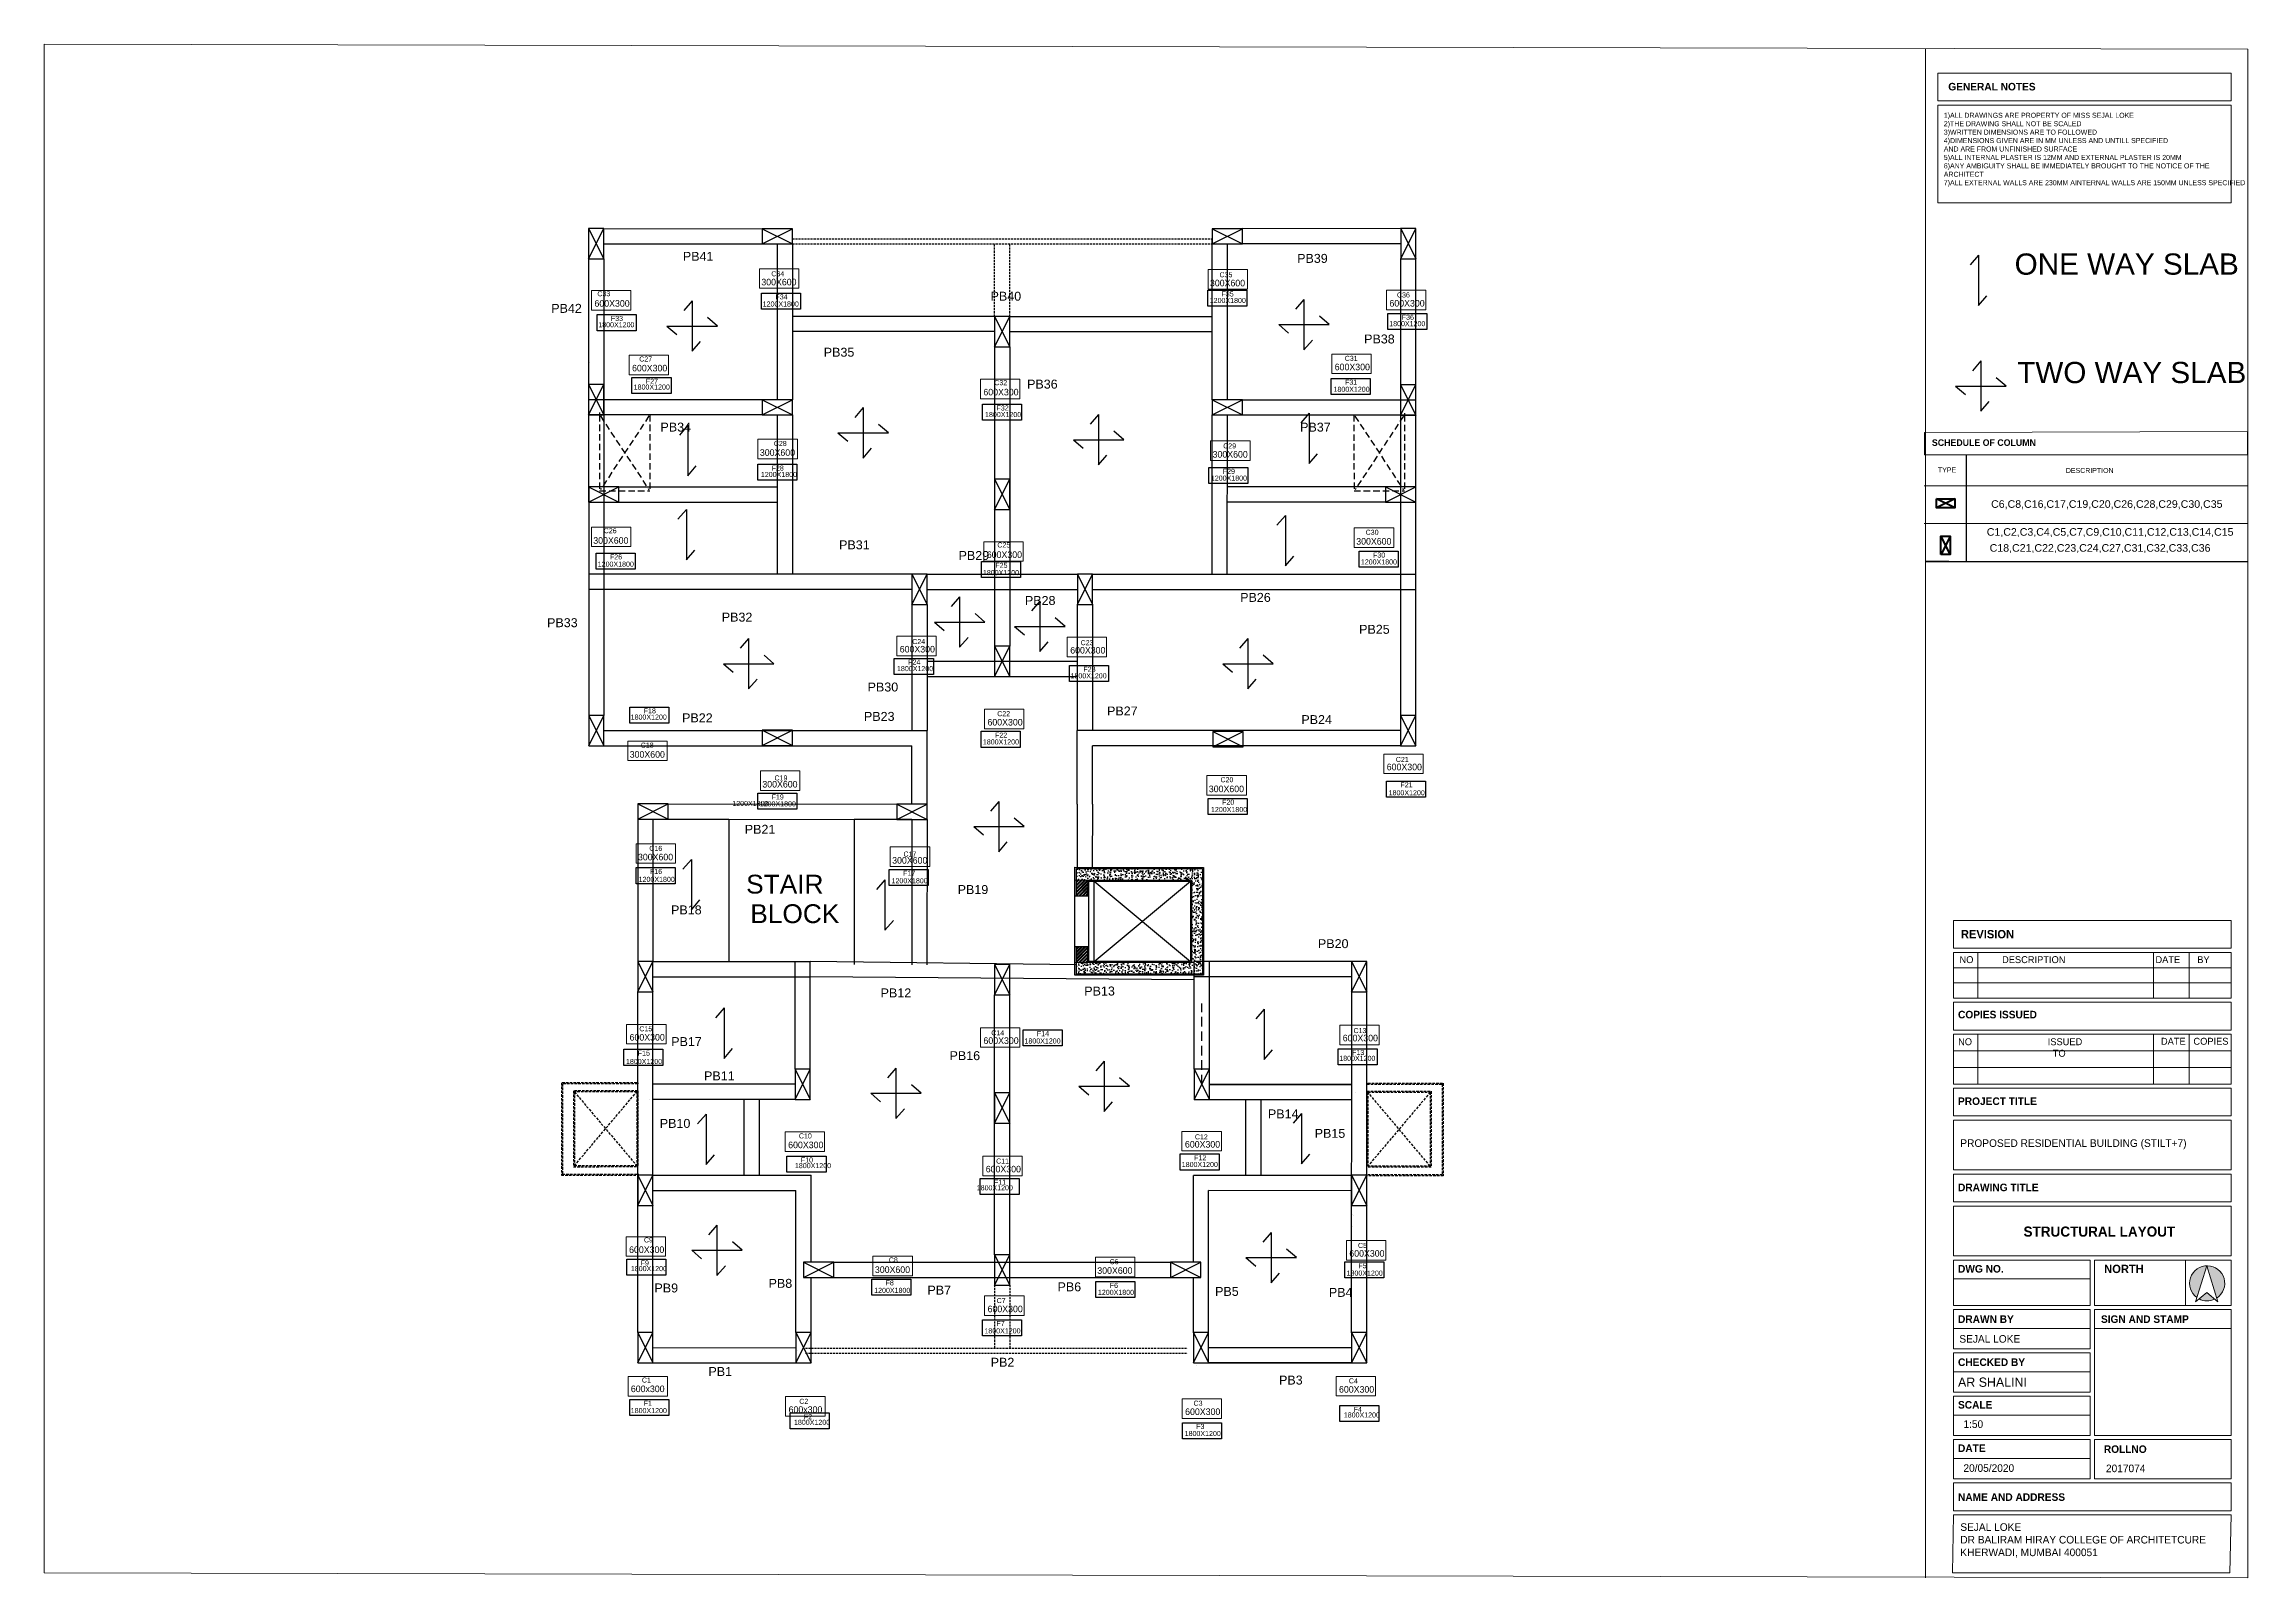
# Model space of a CAD drawing. Header units: millimetres. Extents: x -1932176 to 78768, y -1967 to 1266654.
# Drawn here: x -403700 to -360108, y 472157 to 502497 of the extents above; entities that cross this region are included whole.
import ezdxf

# ---------------------------------------------------------------- set-up
doc = ezdxf.new("R2010")
doc.units = ezdxf.units.MM
for name, pattern in [('DASHDOTX2', [50.8, 25.4, -12.7, 0, -12.7]), ('DASHED', [0.75, 0.5, -0.25]), ('DASHED2', [9.525, 6.35, -3.175])]:
    doc.linetypes.add(name, pattern=pattern)
for name, color, linetype, lineweight in [('CENTERLINE', 251, 'DASHDOTX2', 15), ('exterior', 255, 'Continuous', 25), ('GH', 7, 'Continuous', 20), ('Layer2', 7, 'Continuous', 5), ('SHEET', 7, 'Continuous', 13), ('text', 252, 'Continuous', 5)]:
    doc.layers.add(name, color=color, linetype=linetype, lineweight=lineweight)
doc.layers.add('column', color=7, linetype='Continuous')
doc.layers.add('plinth beam', color=12, linetype='Continuous')
doc.styles.add('20 scale', font='ARIALN.TTF', dxfattribs={"height": 0.2})
doc.styles.get("Standard").update_dxf_attribs({"font": 'arial.ttf'})

msp = doc.modelspace()

# ---------------------------------------------------------------- texts
at = {"color": 252, "ltscale": 30}
for s, p in [('ONE WAY SLAB', (-364722.83565, 497934.93029)), ('TWO WAY SLAB', (-364671.87601, 495790.34888))]:
    msp.add_text(s, height=420.0082862, dxfattribs=at).set_placement(p)
at = {"color": 252, "ltscale": 30, "char_height": 100, "attachment_point": 1}
for s, width, insert in [('\\P1200X1800', 1.3378704, (-389485.92076, 497572.2957)), ('F34', 0.0813718, (-389234.02864, 497545.89464)), ('\\P1200X1800', 1.3378704, (-380643.64299, 497642.43615)), ('F35', 0.0813718, (-380409.10831, 497604.34594)), ('\\P1800X1200', 1.3378704, (-392737.30083, 497162.22568)), ('F33', 0.0813718, (-392488.27493, 497119.48435)), ('\\P1800X1200', 1.3378704, (-377092.64292, 497183.44562)), ('F36', 0.0813718, (-376844.85186, 497142.90633)), ('\\P1800X1200', 1.3378704, (-392037.3061, 495929.63215)), ('F27', 0.0813718, (-391796.69355, 495877.10993)), ('\\P1800X1200', 1.3378704, (-378195.38653, 495885.00055)), ('F31', 0.0813718, (-377967.7098, 495859.26911)), ('\\P1800X1200', 1.3378704, (-385087.45461, 495385.42513)), ('F32', 0.0813718, (-384861.00301, 495348.92637)), ('\\P1200X1800', 1.3378704, (-389521.34813, 494200.22779)), ('F28', 0.0813718, (-389309.10831, 494160.10401)), ('\\P1200X1800', 1.3378704, (-380620.84622, 494127.57426)), ('F29', 0.0813718, (-380384.70427, 494095.24347)), ('\\P1200X1800', 1.3378704, (-392748.47714, 492426.672)), ('F26', 0.0813718, (-392507.23466, 492403.67471)), ('F25', 0.0813718, (-384884.15564, 492236.77901)), ('\\P1200X1800', 1.3378704, (-377654.41773, 492470.01592)), ('F30', 0.0813718, (-377413.92321, 492439.81077)), ('\\P1800X1200', 1.3378704, (-385129.3825, 492258.92829)), ('\\P1800X1200', 1.3378704, (-386828.62204, 490360.24125)), ('F24', 0.0813718, (-386607.5083, 490321.67846)), ('\\P1800X1200', 1.3378704, (-383396.85014, 490217.38611)), ('F23', 0.0813718, (-383141.8846, 490181.78584)), ('\\P1800X1200', 1.3378704, (-392097.01883, 489401.69775)), ('F18', 0.0813718, (-391838.56616, 489358.63632)), ('\\P1800X1200', 1.3378704, (-385130.06892, 488910.04631)), ('F22', 0.0813718, (-384890.20159, 488877.88546)), ('F21', 0.0813718, (-376871.3404, 487894.61901)), ('\\P1200X1800', 1.3378704, (-390086.96404, 487693.07318)), ('\\P1200X1800', 1.3378704, (-389543.64299, 487684.96108)), ('F19', 0.0813718, (-389309.10831, 487654.47991)), ('\\P1200X1800', 1.3378704, (-380618.10633, 487572.32849)), ('F20', 0.0813718, (-380398.31966, 487551.80026)), ('\\P1800X1200', 1.3378704, (-377104.18172, 487904.61833)), ('F16', 0.0813718, (-391715.80997, 486181.4807)), ('F17', 0.0813718, (-386708.45836, 486144.97658)), ('\\P1200X1800', 1.3378704, (-391939.16209, 486191.68353)), ('\\P1200X1800', 1.3378704, (-386936.69071, 486163.63936)), ('F15', 0.0813718, (-391956.50541, 482588.03241)), ('\\P1800X1200', 1.3378704, (-384307.88856, 482994.69799)), ('F14', 0.0813718, (-384061.91331, 482972.4768)), ('F13', 0.0813718, (-377827.18894, 482600.85708)), ('\\P1800X1200', 1.3378704, (-392189.63917, 482589.31406)), ('\\P1800X1200', 1.3378704, (-378081.12514, 482651.67954)), ('F10', 0.0813718, (-388730.32315, 480474.78243)), ('\\P1800X1200', 1.3378704, (-381196.73844, 480552.29765)), ('F12', 0.0813718, (-380952.13002, 480518.05176)), ('\\P1800X1200', 1.3378704, (-388847.67558, 480529.2648)), ('F11', 0.0813718, (-384912.02302, 480034.50981)), ('\\P1800X1200', 1.3378704, (-385251.95389, 480090.6975)), ('\\P1800X1200', 1.3378704, (-392094.02357, 478492.18001)), ('F9', 0.0813718, (-391899.52243, 478437.69764)), ('\\P1800X1200', 1.3378704, (-377935.77212, 478403.2758)), ('F5', 0.0813718, (-377702.26089, 478381.76866)), ('\\P1200X1800', 1.3378704, (-387280.48279, 478061.8677)), ('F8', 0.0813718, (-387055.12644, 478044.30022)), ('\\P1200X1800', 1.3378704, (-382854.68228, 478022.7026)), ('F6', 0.0813718, (-382620.30539, 477993.3419)), ('\\P1800X1200', 1.3378704, (-385100.29674, 477260.76313)), ('F7', 0.0813718, (-384861.00301, 477238.66159)), ('F1', 0.0813718, (-391839.49132, 475663.35896)), ('\\P1800X1200', 1.3378704, (-392095.64745, 475683.95212)), ('\\P1800X1200', 1.3378704, (-388866.40387, 475451.89104)), ('F2', 0.0813718, (-388670.6749, 475395.70335)), ('F3', 0.0813718, (-380910.54926, 475202.97323)), ('\\P1800X1200', 1.3378704, (-377991.65058, 475597.51324)), ('F4', 0.0813718, (-377796.53553, 475540.91628)), ('\\P1800X1200', 1.3378704, (-381139.09198, 475230.30147))]:
    msp.add_mtext_dynamic_manual_height_columns(s, width=width, gutter_width=12.5, heights=[0], dxfattribs=dict(at, insert=insert))
at = {"transparency": 16777216, "insert": (-366358.80518, 494678.47559), "char_height": 130, "attachment_point": 1}
msp.add_mtext_dynamic_manual_height_columns('{\\fCentury Gothic|b1|i0|c0|p34;SCHEDULE OF COLUMN}', width=3849.7581024, gutter_width=1065.26846, heights=[0], dxfattribs=at)
at = {"color": 252, "ltscale": 30, "char_height": 372.049101, "attachment_point": 1}
for s, insert in [('STAIR', (-389813.13844, 486065.72552)), ('BLOCK', (-389731.40094, 485481.80619))]:
    msp.add_mtext(s, dxfattribs=dict(at, insert=insert))
at = {"layer": 'CENTERLINE'}
for s, p in [('PB41', (-391065.31963, 498209.73131)), ('PB39', (-378914.32165, 498169.16318)), ('PB40', (-384978.03715, 497421.15037)), ('PB42', (-393668.47047, 497180.54539)), ('PB38', (-377589.23918, 496574.75162)), ('PB35', (-388277.65469, 496313.10722)), ('PB36', (-384256.15602, 495682.33579)), ('PB34', (-391507.6795, 494832.27828)), ('PB37', (-378855.52684, 494831.09405)), ('PB31', (-387974.64605, 492502.98018)), ('PB29', (-385611.34305, 492292.12187)), ('PB28', (-384298.93882, 491401.88869)), ('PB26', (-380041.39628, 491463.24078)), ('PB33', (-393750.3527, 490962.88066)), ('PB32', (-390295.03453, 491073.35978)), ('PB25', (-377688.68513, 490832.15898)), ('PB30', (-387410.584, 489690.73974)), ('PB22', (-391080.11547, 489081.18576)), ('PB23', (-387482.74481, 489109.27522)), ('PB27', (-382674.29113, 489216.53644)), ('PB24', (-378831.47583, 489045.79725)), ('PB21', (-389840.25673, 486876.08856)), ('PB19', (-385629.21618, 485684.66886)), ('PB18', (-391298.52507, 485281.94538)), ('PB20', (-378503.30767, 484614.28744)), ('PB12', (-387153.10658, 483640.02355)), ('PB13', (-383124.85711, 483677.28496)), ('PB17', (-391295.23797, 482677.26512)), ('PB16', (-385789.77124, 482399.34771)), ('PB11', (-390645.37111, 481998.66066)), ('PB14', (-379492.22975, 481247.01032)), ('PB10', (-391521.17759, 481059.26029)), ('PB15', (-378567.58301, 480862.50127)), ('PB9', (-391626.71451, 477804.00969)), ('PB8', (-389369.49286, 477895.12725)), ('PB7', (-386227.47632, 477761.72332)), ('PB6', (-383653.90162, 477826.49896)), ('PB5', (-380537.74443, 477735.60473)), ('PB4', (-378287.36202, 477716.88865)), ('PB2', (-384975.876, 476334.30417)), ('PB1', (-390559.21488, 476151.65946)), ('PB3', (-379272.91095, 475982.29818))]:
    msp.add_text(s, height=177.016682, dxfattribs=at).set_placement(p)
at = {"layer": 'exterior', "linetype": 'ByBlock', "lineweight": 20, "transparency": 16777216}
for s, p in [('C6,C8,C16,C17,C19,C20,C26,C28,C29,C30,C35', (-365187.86551, 493323.68634)), ('C1,C2,C3,C4,C5,C7,C9,C10,C11,C12,C13,C14,C15', (-365273.37822, 492771.62353)), ('C18,C21,C22,C23,C24,C27,C31,C32,C33,C36', (-365216.35513, 492455.5018))]:
    msp.add_text(s, height=150, dxfattribs=at).set_placement(p)
at = {"layer": 'Layer2', "color": 252, "linetype": 'ByBlock', "lineweight": 9, "true_color": 0x939598, "transparency": 16777216, "char_height": 130, "attachment_point": 1}
for s, insert in [('{\\fCentury Gothic|b0|i0|c0|p34;300X600}', (-389512.52955, 497854.04558)), ('{\\fCentury Gothic|b0|i0|c0|p34;300X600}', (-380639.71167, 497835.00758)), ('{\\fCentury Gothic|b0|i0|c0|p34;600X300}', (-392813.34362, 497431.51849)), ('{\\fCentury Gothic|b0|i0|c0|p34;600X300}', (-377088.58892, 497434.92338)), ('{\\fCentury Gothic|b0|i0|c0|p34;600X300}', (-392069.59184, 496152.01962)), ('{\\fCentury Gothic|b0|i0|c0|p34;600X300}', (-378170.86769, 496174.47476)), ('{\\fCentury Gothic|b0|i0|c0|p34;600X300}', (-385120.49715, 495677.22705)), ('{\\fCentury Gothic|b0|i0|c0|p34;300X600}', (-389541.49357, 494481.94429)), ('{\\fCentury Gothic|b0|i0|c0|p34;300X600}', (-380587.1783, 494446.87656)), ('{\\fCentury Gothic|b0|i0|c0|p34;300X600}', (-392837.15758, 492742.82459)), ('{\\fCentury Gothic|b0|i0|c0|p34;300X600}', (-377745.54068, 492726.00531)), ('{\\fCentury Gothic|b0|i0|c0|p34;600X300}', (-385052.30851, 492462.46186)), ('{\\fCentury Gothic|b0|i0|c0|p34;600X300}', (-386774.9009, 490592.39523)), ('{\\fCentury Gothic|b0|i0|c0|p34;600X300}', (-383402.7867, 490571.26093)), ('{\\fCentury Gothic|b0|i0|c0|p34;600X300}', (-385039.68362, 489147.76517)), ('{\\fCentury Gothic|b0|i0|c0|p34;300X600}', (-392116.01594, 488511.3271)), ('{\\fCentury Gothic|b0|i0|c0|p34;600X300}', (-377142.06141, 488262.68894)), ('{\\fCentury Gothic|b0|i0|c0|p34;300X600}', (-389492.47469, 487921.56089)), ('{\\fCentury Gothic|b0|i0|c0|p34;300X600}', (-380661.24836, 487829.38371)), ('{\\fCentury Gothic|b0|i0|c0|p34;300X600}', (-391953.32978, 486480.64173)), ('{\\fCentury Gothic|b0|i0|c0|p34;300X600}', (-386924.50864, 486415.72492)), ('{\\fCentury Gothic|b0|i0|c0|p34;600X300}', (-392118.59593, 482915.32486)), ('{\\fCentury Gothic|b0|i0|c0|p34;600X300}', (-385118.83792, 482850.01571)), ('{\\fCentury Gothic|b0|i0|c0|p34;600X300}', (-378012.39762, 482900.88218)), ('{\\fCentury Gothic|b0|i0|c0|p34;600X300}', (-388981.52284, 480786.96889)), ('{\\fCentury Gothic|b0|i0|c0|p34;600X300}', (-381134.13068, 480798.64701)), ('{\\fCentury Gothic|b0|i0|c0|p34;600X300}', (-385073.54198, 480308.49402)), ('{\\fCentury Gothic|b0|i0|c0|p34;600X300}', (-392127.96965, 478714.56481)), ('{\\fCentury Gothic|b0|i0|c0|p34;600X300}', (-377882.2648, 478641.2541)), ('{\\fCentury Gothic|b0|i0|c0|p34;300X600}', (-387266.40463, 478319.76793)), ('{\\fCentury Gothic|b0|i0|c0|p34;300X600}', (-382867.53215, 478302.13646)), ('{\\fCentury Gothic|b0|i0|c0|p34;600X300}', (-385037.4291, 477542.70707)), ('{\\fCentury Gothic|b0|i0|c0|p34;600x300}', (-392093.47894, 475961.94841)), ('{\\fCentury Gothic|b0|i0|c0|p34;600X300}', (-378086.39695, 475952.06058)), ('{\\fCentury Gothic|b0|i0|c0|p34;600x300}', (-388973.54002, 475551.71063)), ('{\\fCentury Gothic|b0|i0|c0|p34;600X300}', (-381130.05926, 475509.79894))]:
    msp.add_mtext_dynamic_manual_height_columns(s, width=741.9718666, gutter_width=57.3737, heights=[0], dxfattribs=dict(at, insert=insert))
at = {"layer": 'Layer2', "linetype": 'ByBlock', "lineweight": 9, "transparency": 16777216, "char_height": 100, "attachment_point": 1}
for s, insert in [('{\\fCentury Gothic|b0|i0|c0|p34;TYPE}', (-366239.55488, 494123.07025)), ('{\\fCentury Gothic|b0|i0|c0|p34;DESCRIPTION}', (-363709.03685, 494112.27593))]:
    msp.add_mtext(s, dxfattribs=dict(at, insert=insert))
at = {"layer": 'SHEET', "linetype": 'ByBlock', "lineweight": 20, "attachment_point": 1}
for s, width, insert, char_height in [('{\\fCentury Gothic|b1|i0|c0|p34;GENERAL NOTES}', 2437.1509055, (-366035.2112, 501729.38517), 150), ('{\\fCentury Gothic|b1|i0|c0|p34;COPIES ISSUED}', 2437.1509055, (-365842.4072, 483374.8926), 150), ('{\\fCentury Gothic|b1|i0|c0|p34;PROJECT TITLE}', 2437.1509055, (-365842.4072, 481661.55802), 150), ('{\\fCentury Gothic|b0|i0|c0|p34;PROPOSED RESIDENTIAL BUILDING (STILT+7)}', 4907.5748606, (-365796.91689, 480832.74263), 150), ('{\\fCentury Gothic|b1|i0|c0|p34;DRAWING TITLE}', 2437.1509055, (-365842.4072, 479956.53373), 150), ('{\\fCentury Gothic|b1|i0|c0|p34;STRUCTURAL LAYOUT}', 4907.5748606, (-364547.09236, 479108.08388), 200), ('{\\fCentury Gothic|b1|i0|c0|p34;DWG NO.}', 2437.1509055, (-365842.4072, 478346.61359), 150), ('{\\fCentury Gothic|b1|i0|c0|p34;DRAWN BY}', 2437.1509055, (-365842.4072, 477350.89529), 150), ('{\\fCentury Gothic|b1|i0|c0|p34;SIGN AND STAMP}', 2437.1509055, (-363015.19365, 477350.89529), 150), ('{\\fCentury Gothic|b1|i0|c0|p34;CHECKED BY}', 2437.1509055, (-365842.4072, 476498.96307), 150), ('{\\fCentury Gothic|b1|i0|c0|p34;SCALE}', 2437.1509055, (-365842.4072, 475656.45241), 150), ('{\\fCentury Gothic|b1|i0|c0|p34;DATE}', 2437.1509055, (-365842.4072, 474797.54114), 150), ('{\\fCentury Gothic|b1|i0|c0|p34;ROLLNO}', 2437.1509055, (-362957.44385, 474779.01693), 150), ('{\\fCentury Gothic|b1|i0|c0|p34;NAME AND ADDRESS}', 2437.1509055, (-365842.4072, 473831.19026), 150), ('{\\fCentury Gothic|b0|i0|c0|p34;SEJAL LOKE\\PDR BALIRAM HIRAY COLLEGE OF ARCHITETCURE \\PKHERWADI, MUMBAI 400051}', 4907.5748606, (-365796.91689, 473238.23124), 150)]:
    msp.add_mtext_dynamic_manual_height_columns(s, width=width, gutter_width=57.3737, heights=[0], dxfattribs=dict(at, insert=insert, char_height=char_height))
at = {"layer": 'SHEET', "color": 18, "linetype": 'ByBlock', "lineweight": 9, "true_color": 0x000000, "insert": (-366123.64553, 501138.04683), "char_height": 100, "attachment_point": 1}
msp.add_mtext_dynamic_manual_height_columns('{\\fCentury Gothic|b0|i0|c0|p34;1)ALL DRAWINGS ARE PROPERTY OF MISS SEJAL LOKE\\P2)THE DRAWING SHALL NOT BE SCALED \\P3)WRITTEN DIMENSIONS ARE TO FOLLOWED \\P4)DIMENSIONS GIVEN ARE IN MM UNLESS AND UNTILL SPECIFIED \\PAND ARE FROM UNFINISHED SURFACE \\P5)ALL INTERNAL PLASTER IS 12MM AND EXTERNAL PLASTER IS 20MM\\P6)ANY AMBIGUITY SHALL BE IMMEDIATELY BROUGHT TO THE NOTICE OF THE ARCHITECT \\P7)ALL EXTERNAL WALLS ARE 230MM AINTERNAL WALLS ARE 150MM UNLESS SPECIFIED}', width=5543.582225, gutter_width=57.3737, heights=[0], dxfattribs=at)
at = {"layer": 'SHEET', "color": 18, "linetype": 'Continuous', "lineweight": 9, "ltscale": 50, "true_color": 0x000000, "attachment_point": 1, "style": '20 scale'}
for s, width, heights, insert, char_height in [('{\\fCentury Gothic|b1|i0|c0|p34;REVISION  }', 66.4831048, [6.59764], (-365785.49288, 484973.19547), 164.6116632), ('\\pi-135.47;{\\fCentury Gothic|b0|i0|c0|p34;NO}', 8.7279214, [4.14976], (-365677.23727, 484455.40062), 137.176386), ('\\pi-565.24;{\\fCentury Gothic|b0|i0|c0|p34;DESCRIPTION}', 34.9161875, [4.14976], (-364405.79699, 484455.40062), 137.176386), ('\\pi-215.3;{\\fCentury Gothic|b0|i0|c0|p34;DATE}', 12.8232824, [4.14976], (-361721.66938, 484455.40062), 137.176386), ('\\pi-93.109;{\\fCentury Gothic|b0|i0|c0|p34;BY}', 13.5326087, [4.14976], (-361018.04877, 484455.40062), 137.176386), ('\\pi-135.47;{\\fCentury Gothic|b0|i0|c0|p34;NO}', 8.7279214, [4.14976], (-365705.64431, 482831.52623), 137.176386), ('\\pi-215.3;{\\fCentury Gothic|b0|i0|c0|p34;DATE}', 12.8232824, [4.14976], (-361613.09951, 482840.35074), 137.176386), ('\\pi-319.39;{\\fCentury Gothic|b0|i0|c0|p34;COPIES}', 13.5326087, [4.14976], (-360866.47758, 482840.35074), 137.176386), ('{\\fCentury Gothic|b1|i0|c0|p34;NORTH}', 30.7331048, [4.78312], (-362951.24648, 478351.89811), 164.6116632), ('{\\fCentury Gothic|b0|i0|c0|p34;SEJAL LOKE}', 2212.0658659, [4.78312], (-365816.54056, 476960.48347), 150), ('{\\fCentury Gothic|b0|i0|c0|p34;AR SHALINI }', 2212.0658659, [4.78312], (-365842.38372, 476120.82755), 183.4829289), ('{\\fCentury Gothic|b0|i0|c0|p34;1:50}', 30.7331048, [4.78312], (-365735.57922, 475274.10329), 150), ('{\\fCentury Gothic|b0|i0|c0|p34;20/05/2020}', 1240.2372357, [4.78312], (-365735.57922, 474405.04197), 150), ('{\\fCentury Gothic|b0|i0|c0|p34;2017074}', 689.9624133, [4.78312], (-362916.14183, 474398.78466), 150)]:
    msp.add_mtext_dynamic_manual_height_columns(s, width=width, gutter_width=1125, heights=heights, dxfattribs=dict(at, insert=insert, char_height=char_height))
at = {"layer": 'SHEET', "color": 18, "linetype": 'Continuous', "lineweight": 9, "ltscale": 50, "true_color": 0x000000}
note = msp.add_mtext_dynamic_manual_height_columns('\\pi-271.72;{\\fCentury Gothic|b0|i0|c0|p34;ISSUED }', width=34.9161875, gutter_width=430.8795, heights=[4.14976, 0], dxfattribs=dict(at, insert=(-364434.20403, 482831.52623), char_height=137.176386, attachment_point=1, style='20 scale'))
for column, words in zip(note.columns.linked_columns, ['\\pi-99.249;{\\fCentury Gothic|b0|i0|c0|p34;TO}']):
    column.text = words
at = {"layer": 'text', "color": 252, "true_color": 0x939598, "transparency": 16777216, "char_height": 99.743185, "attachment_point": 1}
for s, insert in [('C34', (-389315.13447, 498003.88327)), ('C35', (-380449.89662, 497983.62056)), ('C33', (-392756.0536, 497608.37023)), ('C36', (-376940.25215, 497584.46753)), ('C27', (-391927.66702, 496317.60368)), ('C31', (-377973.38676, 496330.3426)), ('C32', (-384904.84619, 495849.45859)), ('C28', (-389265.65534, 494647.05564)), ('C29', (-380377.45703, 494599.11793)), ('C26', (-392630.1661, 492920.60385)), ('C25', (-384843.86869, 492639.21553)), ('C30', (-377559.87589, 492889.95921)), ('C24', (-386527.70473, 490728.21138)), ('C23', (-383197.1463, 490706.56909)), ('C22', (-384847.11892, 489301.98675)), ('C18', (-391898.41556, 488678.54813)), ('C21', (-376962.75979, 488396.61384)), ('C19', (-389252.6058, 488031.05226)), ('C20', (-380430.7268, 487995.85979)), ('C16', (-391728.05061, 486636.92451)), ('C17', (-386701.17987, 486525.21629)), ('C15', (-391925.3909, 483069.69831)), ('C13', (-377799.48333, 483032.95247)), ('C14', (-384964.76066, 482989.19655)), ('C10', (-388769.83682, 480950.00622)), ('C12', (-380936.54688, 480931.46543)), ('C11', (-384869.06511, 480452.98476)), ('C9', (-391834.6216, 478892.54854)), ('C5', (-377710.68001, 478783.74237)), ('C8', (-386990.938, 478496.74243)), ('C6', (-382623.72015, 478462.49663)), ('C7', (-384858.15918, 477693.19716)), ('C1', (-391874.76068, 476121.04737)), ('C4', (-377892.14063, 476105.17642)), ('C2', (-388761.41529, 475699.95749)), ('C3', (-380964.01632, 475663.38089))]:
    msp.add_mtext_dynamic_manual_height_columns(s, width=1.2192188, gutter_width=1, heights=[0], dxfattribs=dict(at, insert=insert))

# ---------------------------------------------------------------- hatches: boundary and pattern name
at = {"ltscale": 30}
h = msp.add_hatch(dxfattribs=at)
h.set_pattern_fill('AR-CONC', color=256, scale=0.84)
h.set_pattern_definition([(50, (-88652.56, -56051.41), (153.035122, -13.388832), [16.002, -176.022]), (355, (-88652.56, -56051.4), (-29.604474, 160.48775), [12.8016, -140.81809]), (100.451445, (-88639.81, -56052.52), (123.430648, 147.09891), [13.599607, -149.595805]), (46.1842, (-88652.56, -56008.73), (227.706394, -35.315555), [24.003, -264.033]), (96.635558, (-88633.59, -56011.68), (199.41947, 207.837945), [20.39942, -224.39391]), (351.18415, (-88652.56, -56008.73), (199.41947, 207.837945), [19.20237, -211.226175]), (21, (-88631.22, -56019.4), (127.356089, -85.902766), [16.002, -176.022]), (326, (-88631.22, -56019.4), (51.913704, 154.71789), [12.8016, -140.8176]), (71.451445, (-88620.61, -56026.56), (179.269792, 68.815126), [13.599607, -149.595548]), (37.5, (-88652.56, -56051.407), (2.5944267, 71.0262327), [0, -139.11072, 0, -142.9512, 0, -141.351]), (7.5, (-88652.56, -56051.41), (56.1285165, 84.151683), [0, -81.50352, 0, -135.91032, 0, -53.8734]), (327.5, (-88700.14, -56051.407), (113.8961, -4.812145), [0, -53.34, 0, -166.4208, 0, -220.8276]), (317.5, (-88721.48, -56051.41), (124.428512, 21.358252), [0, -69.342, 0, -110.52048, 0, -156.8196])])
h.paths.add_polyline_path([(-380783.55082, 486189.08192), (-383281.24925, 486189.71664), (-383281.30655, 485964.26192), (-381001.55082, 485959.08192), (-381001.92434, 484326.6291), (-383281.72244, 484327.6781), (-383281.78103, 484097.09808), (-380949.42524, 484096.66017), (-380949.42524, 484347.44701), (-380783.89211, 484347.44701)])
h.paths.add_polyline_path([(-380783.89211, 484347.44701), (-380949.42524, 484347.44701), (-380949.42524, 484096.66017), (-380783.93859, 484096.6291)])
h = msp.add_hatch(dxfattribs=at)
h.set_pattern_fill('ANSI32', color=256, scale=4.9)
h.set_pattern_definition([(45, (-88652.56, -56051.407), (-33.0024412, 33.0024412), []), (45, (-88630.56, -56051.407), (-33.0024412, 33.0024412), [])])
h.paths.add_polyline_path([(-383051.24879, 485947.13998), (-383051.17048, 485963.73901), (-383281.30655, 485964.26192), (-383281.38778, 485644.61553), (-383051.30596, 485644.12958)])
h.paths.add_polyline_path([(-383051.49492, 484642.69096), (-383281.64239, 484642.69096), (-383281.72244, 484327.6781), (-383051.55437, 484327.5722)])
at = {"layer": 'SHEET', "linetype": 'ByBlock', "lineweight": 20, "transparency": 33554687}
h = msp.add_hatch(color=0, dxfattribs=at)
h.dxf.hatch_style = 1
h.paths.add_polyline_path([(-360921.86425, 478328.5532), (-360724.20573, 477692.97863, 3.231701641), (-361116.687, 477702.09711)])
h.paths.add_polyline_path([(-360921.86425, 477805.06238), (-361073.55011, 477675.6184, 0.2347967333), (-360764.23114, 477670.5432)])

# ---------------------------------------------------------------- linework, layer by layer
at = {"color": 2}
for p, q in [((-392929.10716, 498846.8086), (-392629.10716, 498246.8086)), ((-392929.10716, 498246.8086), (-392629.10716, 498846.8086)), ((-389497.72015, 498543.50981), (-388897.72015, 498843.50981)), ((-389497.72015, 498843.50981), (-388897.72015, 498543.50981)), ((-380597.72015, 498543.50981), (-379997.72015, 498843.50981)), ((-380597.72015, 498843.50981), (-379997.72015, 498543.50981)), ((-376866.21046, 498847.05398), (-376566.21046, 498247.05398)), ((-376866.21046, 498247.05398), (-376566.21046, 498847.05398)), ((-384899.61486, 497110.27843), (-384599.61486, 496510.27843)), ((-384899.61486, 496510.27843), (-384599.61486, 497110.27843)), ((-392928.60735, 495760.27843), (-392628.60735, 495160.27843)), ((-392928.60735, 495160.27843), (-392628.60735, 495760.27843)), ((-389497.72015, 495160.27843), (-388897.72015, 495460.27843)), ((-389497.72015, 495460.27843), (-388897.72015, 495160.27843)), ((-380597.72015, 495160.27843), (-379997.72015, 495460.27843)), ((-380597.72015, 495460.27843), (-379997.72015, 495160.27843)), ((-392928.38364, 493438.87155), (-392328.38364, 493738.87155)), ((-392928.38364, 493738.87155), (-392328.38364, 493438.87155)), ((-384899.61112, 493887.80336), (-384599.61112, 493287.80336)), ((-384899.61112, 493287.80336), (-384599.61112, 493887.80336)), ((-377167.06663, 493436.73466), (-376567.06663, 493736.73466)), ((-377167.06663, 493736.73466), (-376567.06663, 493436.73466)), ((-386534.99807, 492010.27843), (-386234.99807, 491410.27843)), ((-386534.99807, 491410.27843), (-386234.99807, 492010.27843)), ((-383260.44224, 492010.27843), (-382960.44224, 491410.27843)), ((-383260.44224, 491410.27843), (-382960.44224, 492010.27843)), ((-384899.61486, 490590.27843), (-384599.61486, 489990.27843)), ((-384899.61486, 489990.27843), (-384599.61486, 490590.27843)), ((-392927.72015, 489216.46495), (-392627.72015, 488616.46495)), ((-392927.72015, 488616.46495), (-392627.72015, 489216.46495)), ((-376867.41088, 489215.8464), (-376567.41088, 488615.8464)), ((-376867.41088, 488615.8464), (-376567.41088, 489215.8464)), ((-389497.72015, 488624.81797), (-388897.72015, 488924.81797)), ((-389497.72015, 488924.81797), (-388897.72015, 488624.81797)), ((-380580.2726, 488597.14958), (-379980.2726, 488897.14958)), ((-380580.2726, 488897.14958), (-379980.2726, 488597.14958)), ((-391958.52961, 487166.86597), (-391358.52961, 487466.86597)), ((-391958.52961, 487466.86597), (-391358.52961, 487166.86597)), ((-386835.25956, 487161.45258), (-386235.25956, 487461.45258)), ((-386835.25956, 487461.45258), (-386235.25956, 487161.45258)), ((-391957.01931, 484350.4676), (-391657.01931, 483750.4676)), ((-391957.01931, 483750.4676), (-391657.01931, 484350.4676)), ((-377838.68513, 484350.46867), (-377538.68513, 483750.46867)), ((-377838.68513, 483750.46867), (-377538.68513, 484350.46867)), ((-384899.61486, 484287.6548), (-384599.61486, 483687.6548)), ((-384899.61486, 483687.6548), (-384599.61486, 484287.6548)), ((-388846.2792, 482220.46443), (-388546.2792, 481620.46443)), ((-388846.2792, 481620.46443), (-388546.2792, 482220.46443)), ((-380949.16111, 482220.46443), (-380649.16111, 481620.46443)), ((-380949.16111, 481620.46443), (-380649.16111, 482220.46443)), ((-384899.98798, 481751.11399), (-384599.98798, 481151.11399)), ((-384899.98798, 481151.11399), (-384599.98798, 481751.11399)), ((-391957.01931, 480120.97256), (-391657.01931, 479520.97256)), ((-391957.01931, 479520.97256), (-391657.01931, 480120.97256)), ((-377838.68513, 480120.97262), (-377538.68513, 479520.97262)), ((-377838.68513, 479520.97262), (-377538.68513, 480120.97262)), ((-388678.49911, 478100.06999), (-388078.49911, 478400.06999)), ((-388678.49911, 478400.06999), (-388078.49911, 478100.06999)), ((-384899.98798, 478550.06999), (-384599.98798, 477950.06999)), ((-384899.98798, 477950.06999), (-384599.98798, 478550.06999)), ((-381416.9412, 478100.06999), (-380816.9412, 478400.06999)), ((-381416.9412, 478400.06999), (-380816.9412, 478100.06999)), ((-391957.01931, 477010.46403), (-391657.01931, 476410.46403)), ((-391957.01931, 476410.46403), (-391657.01931, 477010.46403)), ((-388828.40082, 477010.46403), (-388528.40082, 476410.46403)), ((-388828.40082, 476410.46403), (-388528.40082, 477010.46403)), ((-380967.03949, 477010.46403), (-380667.03949, 476410.46403)), ((-380967.03949, 476410.46403), (-380667.03949, 477010.46403)), ((-377838.68513, 477010.46403), (-377538.68513, 476410.46403)), ((-377838.68513, 476410.46403), (-377538.68513, 477010.46403))]:
    msp.add_line(p, q, dxfattribs=at)
at = {"ltscale": 30}
for p, q in [((-379997.72015, 498862.91336), (-379997.72015, 498863.31963)), ((-392912.29596, 496200.27395), (-392912.29326, 496200.27395)), ((-392715.80558, 495211.39577), (-392715.80558, 495104.97636)), ((-376791.52729, 495196.28812), (-376789.69497, 495099.51982)), ((-366494.81178, 492259.65908), (-360115.36862, 492259.65908))]:
    msp.add_line(p, q, dxfattribs=at)
at = {"linetype": 'DASHED', "ltscale": 80}
for p, q in [((-388897.72015, 498643.50981), (-380597.72015, 498643.50981)), ((-388897.72015, 498543.50981), (-380597.72015, 498543.50981)), ((-384899.61486, 497110.27843), (-384899.61486, 498543.50981)), ((-384599.61486, 497110.27843), (-384599.61486, 498543.50981)), ((-384899.98798, 477950.06999), (-384899.98798, 476710.46403)), ((-384599.98798, 477950.06999), (-384599.98798, 476710.46403)), ((-388639.78898, 476703.09641), (-381078.42764, 476703.09641)), ((-388639.78898, 476603.09641), (-381078.42764, 476603.09641))]:
    msp.add_line(p, q, dxfattribs=at)
at = {"color": 252, "ltscale": 30}
for p, q in [((-380597.72015, 498543.50981), (-380597.72015, 498643.50981)), ((-391658.52961, 487166.86597), (-390158.52961, 487166.86597)), ((-390158.52961, 487166.86597), (-390158.52961, 484347.44701)), ((-387675.25956, 487161.45258), (-387675.98991, 484287.43364)), ((-386535.25956, 487161.45258), (-387675.25956, 487161.45258)), ((-383031.55069, 485644.08785), (-383310.21197, 485644.67641)), ((-382931.55069, 485939.08751), (-381021.89298, 484346.93801)), ((-382931.55069, 484347.09401), (-381021.55506, 485939.08198)), ((-383031.55069, 484642.69096), (-383312.48865, 484642.69096)), ((-388528.40082, 476410.46403), (-388528.40082, 476510.46403))]:
    msp.add_line(p, q, dxfattribs=at)
at = {"color": 0}
for p, q in [((-365438.64095, 498323.50287), (-365605.14095, 498129.50287)), ((-365438.64095, 498323.50287), (-365438.64095, 497325.50287)), ((-390881.89186, 497417.67378), (-391048.39186, 497223.67378)), ((-390881.89186, 497417.67378), (-390881.89186, 496419.67378)), ((-378780.41913, 497446.12568), (-378946.91913, 497252.12568)), ((-378780.41913, 497446.12568), (-378780.41913, 496448.12568)), ((-365438.64095, 497325.50287), (-365272.14095, 497519.50287)), ((-390382.89186, 496918.67378), (-390576.89186, 497085.17378)), ((-379279.41913, 496947.12568), (-378281.41913, 496947.12568)), ((-379279.41913, 496947.12568), (-379085.41913, 496780.62568)), ((-378281.41913, 496947.12568), (-378475.41913, 497113.62568)), ((-391380.89186, 496918.67378), (-390382.89186, 496918.67378)), ((-391380.89186, 496918.67378), (-391186.89186, 496752.17378)), ((-390881.89186, 496419.67378), (-390715.39186, 496613.67378)), ((-378780.41913, 496448.12568), (-378613.91913, 496642.12568)), ((-365390.99061, 496230.64232), (-365557.49061, 496036.64232)), ((-365390.99061, 496230.64232), (-365390.99061, 495232.64232)), ((-365889.99061, 495731.64232), (-364891.99061, 495731.64232)), ((-365889.99061, 495731.64232), (-365695.99061, 495565.14232)), ((-364891.99061, 495731.64232), (-365085.99061, 495898.14232)), ((-387498.85393, 495305.23908), (-387665.35393, 495111.23908)), ((-387498.85393, 495305.23908), (-387498.85393, 494307.23908)), ((-365390.99061, 495232.64232), (-365224.49061, 495426.64232)), ((-390966.52864, 494957.67061), (-391133.02864, 494763.67061)), ((-390966.52864, 494957.67061), (-390966.52864, 493959.67061)), ((-387997.85393, 494806.23908), (-386999.85393, 494806.23908)), ((-387997.85393, 494806.23908), (-387803.85393, 494639.73908)), ((-386999.85393, 494806.23908), (-387193.85393, 494972.73908)), ((-382842.00191, 495170.51536), (-383008.50191, 494976.51536)), ((-382842.00191, 495170.51536), (-382842.00191, 494172.51536)), ((-382343.00191, 494671.51536), (-382537.00191, 494838.01536)), ((-378675.06764, 495195.85768), (-378841.56764, 495001.85768)), ((-378675.06764, 495195.85768), (-378675.06764, 494197.85768)), ((-387498.85393, 494307.23908), (-387332.35393, 494501.23908)), ((-383341.00191, 494671.51536), (-382343.00191, 494671.51536)), ((-383341.00191, 494671.51536), (-383147.00191, 494505.01536)), ((-382842.00191, 494172.51536), (-382675.50191, 494366.51536)), ((-378675.06764, 494197.85768), (-378508.56764, 494391.85768)), ((-390966.52864, 493959.67061), (-390800.02864, 494153.67061)), ((-390996.07361, 493290.05886), (-391162.57361, 493096.05886)), ((-390996.07361, 493290.05886), (-390996.07361, 492292.05886)), ((-379147.77707, 493174.06347), (-379314.27707, 492980.06347)), ((-379147.77707, 493174.06347), (-379147.77707, 492176.06347)), ((-390996.07361, 492292.05886), (-390829.57361, 492486.05886)), ((-379147.77707, 492176.06347), (-378981.27707, 492370.06347)), ((-385589.86542, 491564.13302), (-385756.36542, 491370.13302)), ((-385589.86542, 491564.13302), (-385589.86542, 490566.13302)), ((-384003.51246, 491477.5885), (-384170.01246, 491283.5885)), ((-384003.51246, 491477.5885), (-384003.51246, 490479.5885)), ((-386088.86542, 491065.13302), (-385090.86542, 491065.13302)), ((-386088.86542, 491065.13302), (-385894.86542, 490898.63302)), ((-385090.86542, 491065.13302), (-385284.86542, 491231.63302)), ((-384502.51246, 490978.5885), (-383504.51246, 490978.5885)), ((-384502.51246, 490978.5885), (-384308.51246, 490812.0885)), ((-383504.51246, 490978.5885), (-383698.51246, 491145.0885)), ((-389763.95364, 490740.10416), (-389930.45364, 490546.10416)), ((-389763.95364, 490740.10416), (-389763.95364, 489742.10416)), ((-389264.95364, 490241.10416), (-389458.95364, 490407.60416)), ((-385589.86542, 490566.13302), (-385423.36542, 490760.13302)), ((-384003.51246, 490479.5885), (-383837.01246, 490673.5885)), ((-379888.27788, 490740.10416), (-380054.77788, 490546.10416)), ((-379888.27788, 490740.10416), (-379888.27788, 489742.10416)), ((-379389.27788, 490241.10416), (-379583.27788, 490407.60416)), ((-390262.95364, 490241.10416), (-389264.95364, 490241.10416)), ((-390262.95364, 490241.10416), (-390068.95364, 490074.60416)), ((-380387.27788, 490241.10416), (-379389.27788, 490241.10416)), ((-380387.27788, 490241.10416), (-380193.27788, 490074.60416)), ((-389763.95364, 489742.10416), (-389597.45364, 489936.10416)), ((-379888.27788, 489742.10416), (-379721.77788, 489936.10416)), ((-384813.48576, 487518.02797), (-384979.98576, 487324.02797)), ((-384813.48576, 487518.02797), (-384813.48576, 486520.02797)), ((-385312.48576, 487019.02797), (-384314.48576, 487019.02797)), ((-385312.48576, 487019.02797), (-385118.48576, 486852.52797)), ((-384314.48576, 487019.02797), (-384508.48576, 487185.52797)), ((-384813.48576, 486520.02797), (-384646.98576, 486714.02797)), ((-390896.69116, 486370.60274), (-391063.19116, 486176.60274)), ((-390896.69116, 486370.60274), (-390896.69116, 485372.60274)), ((-387067.9532, 485967.55929), (-387234.4532, 485773.55929)), ((-387067.9532, 485967.55929), (-387067.9532, 484969.55929)), ((-390896.69116, 485372.60274), (-390730.19116, 485566.60274)), ((-387067.9532, 484969.55929), (-386901.4532, 485163.55929)), ((-390250.91578, 483431.44442), (-390417.41578, 483237.44442)), ((-390250.91578, 483431.44442), (-390250.91578, 482433.44442)), ((-379567.70273, 483407.83226), (-379734.20273, 483213.83226)), ((-379567.70273, 483407.83226), (-379567.70273, 482409.83226)), ((-390250.91578, 482433.44442), (-390084.41578, 482627.44442)), ((-379567.70273, 482409.83226), (-379401.20273, 482603.83226)), ((-386849.51175, 482242.58954), (-387016.01175, 482048.58954)), ((-386849.51175, 482242.58954), (-386849.51175, 481244.58954)), ((-382731.86137, 482381.24893), (-382898.36137, 482187.24893)), ((-382731.86137, 482381.24893), (-382731.86137, 481383.24893)), ((-387348.51175, 481743.58954), (-386350.51175, 481743.58954)), ((-387348.51175, 481743.58954), (-387154.51175, 481577.08954)), ((-386350.51175, 481743.58954), (-386544.51175, 481910.08954)), ((-383230.86137, 481882.24893), (-382232.86137, 481882.24893)), ((-383230.86137, 481882.24893), (-383036.86137, 481715.74893)), ((-382232.86137, 481882.24893), (-382426.86137, 482048.74893)), ((-390606.4913, 481330.17776), (-390772.9913, 481136.17776)), ((-390606.4913, 481330.17776), (-390606.4913, 480332.17776)), ((-386849.51175, 481244.58954), (-386683.01175, 481438.58954)), ((-382731.86137, 481383.24893), (-382565.36137, 481577.24893)), ((-378826.88544, 481344.99923), (-378993.38544, 481150.99923)), ((-378826.88544, 481344.99923), (-378826.88544, 480346.99923)), ((-390606.4913, 480332.17776), (-390439.9913, 480526.17776)), ((-378826.88544, 480346.99923), (-378660.38544, 480540.99923)), ((-390390.38081, 479136.76421), (-390556.88081, 478942.76421)), ((-390390.38081, 479136.76421), (-390390.38081, 478138.76421)), ((-390889.38081, 478637.76421), (-389891.38081, 478637.76421)), ((-390889.38081, 478637.76421), (-390695.38081, 478471.26421)), ((-389891.38081, 478637.76421), (-390085.38081, 478804.26421)), ((-379427.53398, 478991.70342), (-379594.03398, 478797.70342)), ((-379427.53398, 478991.70342), (-379427.53398, 477993.70342)), ((-378928.53398, 478492.70342), (-379122.53398, 478659.20342)), ((-390390.38081, 478138.76421), (-390223.88081, 478332.76421)), ((-379926.53398, 478492.70342), (-378928.53398, 478492.70342)), ((-379926.53398, 478492.70342), (-379732.53398, 478326.20342)), ((-379427.53398, 477993.70342), (-379261.03398, 478187.70342))]:
    msp.add_line(p, q, dxfattribs=at)
at = {"linetype": 'DASHED2', "ltscale": 20}
for p, q in [((-391715.80558, 495160.27843), (-392715.80558, 495160.27843)), ((-392715.80558, 495160.27843), (-392714.46079, 493661.98924)), ((-392695.78762, 495140.27843), (-391735.80558, 493681.98924)), ((-391735.80558, 495140.27843), (-392694.47874, 493681.98924)), ((-376790.80421, 495158.10081), (-377790.80421, 495158.10081)), ((-377790.80421, 495158.10081), (-377789.45942, 493659.81162)), ((-377770.78625, 495138.10081), (-376810.80421, 493679.81162)), ((-376810.80421, 495138.10081), (-377769.47736, 493679.81162)), ((-392714.46079, 493661.98924), (-391715.80558, 493661.98924)), ((-377789.45942, 493659.81162), (-376790.80421, 493659.81162))]:
    msp.add_line(p, q, dxfattribs=at)
at = {"linetype": 'DASHED2', "ltscale": 20, "transparency": 33554687}
for p, q in [((-391715.80558, 495160.27843), (-391715.80558, 493661.98924)), ((-376790.80421, 495158.10081), (-376790.80421, 493659.81162))]:
    msp.add_line(p, q, dxfattribs=at)
at = {"linetype": 'ByBlock', "transparency": 16777216}
msp.add_line((-365679.22738, 494372.38469), (-365679.22738, 492259.65908), dxfattribs=at)
at = {"color": 244, "ltscale": 30, "true_color": 0x991b1e}
for p, q in [((-366025.13146, 492259.65908), (-366494.81178, 492259.65908)), ((-386234.99807, 492010.27843), (-383260.44224, 492010.27843)), ((-386234.99807, 491710.27843), (-383260.44224, 491710.27843))]:
    msp.add_line(p, q, dxfattribs=at)
at = {"linetype": 'ByBlock', "transparency": 33554687}
for p, q in [((-383281.38778, 485644.61553), (-383281.24925, 486189.73743)), ((-383051.24546, 485644.12945), (-383051.17048, 485963.73901)), ((-383031.55069, 485959.08336), (-383031.55069, 485959.08779)), ((-381001.92434, 484326.6291), (-383313.20438, 484327.69259)), ((-383281.78103, 484097.09808), (-383281.64239, 484642.69096)), ((-383051.55446, 484327.09808), (-383051.48042, 484642.69096)), ((-383051.55069, 484347.09808), (-383051.55097, 484347.09808)), ((-381021.89298, 484346.93801), (-383031.55069, 484347.09401)), ((-380783.93859, 484096.6291), (-383281.78103, 484097.09808)), ((-388683.50368, 481790.46443), (-388683.49911, 481790.46443)), ((-377762.12668, 481762.46347), (-377762.18209, 481762.46347)), ((-388846.2792, 481620.46443), (-388546.2792, 481620.46443)), ((-388826.98639, 476640.46444), (-388826.98639, 476640.45631)), ((-388806.98639, 476660.46443), (-388806.99451, 476660.46443)), ((-388581.41655, 476839.95591), (-388581.35857, 476839.95591)), ((-388806.89292, 476410.46403), (-388806.89288, 476410.37328)), ((-380909.07142, 476364.14582), (-380909.07139, 476364.05507))]:
    msp.add_line(p, q, dxfattribs=at)
at = {"transparency": 16777216}
for p, q in [((-383281.26936, 486189.73744), (-383281.24925, 486189.73743)), ((-383281.24925, 486189.71664), (-380783.55082, 486189.08192)), ((-383309.48567, 485964.32594), (-381001.55082, 485959.08192)), ((-383031.55069, 485939.0878), (-381021.55506, 485939.08198)), ((-381001.55539, 485939.08192), (-381001.55083, 485939.08192))]:
    msp.add_line(p, q, dxfattribs=at)
for p, q in [((-380783.55082, 486189.08192), (-380783.93859, 484096.6291)), ((-380763.55082, 486209.08192), (-380764.00299, 484076.6291)), ((-383051.24879, 485947.13998), (-383051.30596, 485644.12958)), ((-383031.55069, 484347.09401), (-383031.55069, 485939.0878)), ((-382931.55069, 484347.09401), (-382931.55069, 485939.0878)), ((-381021.55506, 485939.08198), (-381021.89298, 484346.93801)), ((-381021.55082, 485959.08617), (-381021.55082, 485959.08198)), ((-381001.55082, 485959.08192), (-381001.92434, 484326.6291)), ((-383051.49492, 484642.69096), (-383051.55437, 484327.5722))]:
    msp.add_line(p, q)
at = {"color": 252, "linetype": 'DASHED2', "ltscale": 30}
msp.add_line((-380799.16111, 481920.46443), (-380799.16111, 483516.47886), dxfattribs=at)
at = {"color": 252, "linetype": 'DASHED', "ltscale": 100}
for p, q in [((-393467.99622, 481949.56404), (-393467.99756, 480141.56405)), ((-391977.62358, 481949.56281), (-393467.99622, 481949.56391)), ((-393447.99625, 481929.56402), (-393447.99756, 480141.56403)), ((-391957.61549, 481929.56279), (-393447.99625, 481929.56402)), ((-393229.99647, 481791.56114), (-393229.99758, 480291.5626)), ((-393229.99648, 481779.56114), (-393229.9966, 481779.56114)), ((-391957.55963, 481791.618), (-393229.99647, 481791.56114)), ((-393217.99647, 481791.56125), (-393217.99647, 481791.56113)), ((-393209.99648, 481771.5622), (-393209.99835, 480291.5707)), ((-393209.99757, 480311.5707), (-391977.55154, 481771.62778)), ((-391977.55153, 481771.61452), (-393209.99648, 481771.5622)), ((-393209.99648, 481771.5622), (-391976.96055, 480312.06997)), ((-391977.55154, 481771.62778), (-391976.96055, 480312.06997)), ((-391960.35401, 481791.56183), (-391960.35401, 481791.62884)), ((-391957.62359, 481949.56279), (-391957.61549, 481929.56279)), ((-391957.55964, 481791.62884), (-391957.55963, 481791.618)), ((-391957.55963, 481791.618), (-391956.95245, 480292.07807)), ((-377534.52747, 481782.51964), (-377535.13687, 480282.97972)), ((-377534.52747, 481782.53048), (-377534.52747, 481782.51964)), ((-377534.52747, 481782.51964), (-376262.09064, 481782.4609)), ((-377534.46329, 481940.46443), (-377534.47141, 481920.46443)), ((-377534.47141, 481920.46443), (-376044.09065, 481920.46347)), ((-377531.73309, 481782.46347), (-377531.73309, 481782.53048)), ((-377514.53559, 481762.52939), (-377515.12874, 480302.97159)), ((-376282.09065, 481762.462), (-377515.12874, 480302.97159)), ((-377514.5356, 481762.51614), (-376282.09065, 481762.462)), ((-376282.09172, 480302.4705), (-377514.53559, 481762.52939)), ((-377514.4633, 481940.46442), (-376024.09065, 481940.46332)), ((-376282.09065, 481762.462), (-376282.09097, 480282.4705)), ((-376274.09064, 481782.46103), (-376274.09064, 481782.46091)), ((-376262.09064, 481782.4609), (-376262.09174, 480282.46237)), ((-376262.09064, 481770.4609), (-376262.09053, 481770.4609)), ((-376044.09065, 481920.46347), (-376044.09198, 480132.46348)), ((-376024.09065, 481940.46345), (-376024.09198, 480132.46346)), ((-391725.81889, 481618.06359), (-391725.81889, 481618.06359)), ((-393467.99756, 480141.56405), (-393467.99759, 480121.56297)), ((-393467.99759, 480121.56297), (-391957.01931, 480120.97256)), ((-393447.99756, 480141.56402), (-391937.01109, 480142.01638)), ((-393229.99758, 480291.5626), (-391956.95245, 480292.07807)), ((-393209.99757, 480311.5707), (-391976.96055, 480312.06997)), ((-376044.09198, 480132.46347), (-377555.07845, 480132.91805)), ((-376262.09174, 480282.46237), (-377535.13687, 480282.97972)), ((-376024.09198, 480112.46238), (-377535.07026, 480111.8742)), ((-376282.09172, 480302.4705), (-377515.12874, 480302.97159)), ((-376024.09198, 480132.46347), (-376024.09198, 480112.46238))]:
    msp.add_line(p, q, dxfattribs=at)
at = {"color": 252, "linetype": 'ByBlock', "true_color": 0x939598, "transparency": 33554687}
for p, q in [((-377812.01784, 479105.47567), (-377812.01788, 479105.38491)), ((-377811.92437, 479355.47607), (-377811.91625, 479355.47607)), ((-377791.92437, 479335.47607), (-377791.92438, 479335.46794))]:
    msp.add_line(p, q, dxfattribs=at)
at = {"color": 2}
for points in [[(-392929.10716, 498246.8086), (-392629.10716, 498246.8086), (-392629.10716, 498846.8086), (-392929.10716, 498846.8086)], [(-389497.72015, 498543.50981), (-388897.72015, 498543.50981), (-388897.72015, 498843.50981), (-389497.72015, 498843.50981)], [(-380597.72015, 498543.50981), (-379997.72015, 498543.50981), (-379997.72015, 498843.50981), (-380597.72015, 498843.50981)], [(-376866.21046, 498247.05398), (-376566.21046, 498247.05398), (-376566.21046, 498847.05398), (-376866.21046, 498847.05398)], [(-384899.61486, 496510.27843), (-384599.61486, 496510.27843), (-384599.61486, 497110.27843), (-384899.61486, 497110.27843)], [(-392928.60735, 495160.27843), (-392628.60735, 495160.27843), (-392628.60735, 495760.27843), (-392928.60735, 495760.27843)], [(-389497.72015, 495160.27843), (-388897.72015, 495160.27843), (-388897.72015, 495460.27843), (-389497.72015, 495460.27843)], [(-380597.72015, 495160.27843), (-379997.72015, 495160.27843), (-379997.72015, 495460.27843), (-380597.72015, 495460.27843)], [(-392928.38364, 493438.87155), (-392328.38364, 493438.87155), (-392328.38364, 493738.87155), (-392928.38364, 493738.87155)], [(-384899.61112, 493287.80336), (-384599.61112, 493287.80336), (-384599.61112, 493887.80336), (-384899.61112, 493887.80336)], [(-377167.06663, 493436.73466), (-376567.06663, 493436.73466), (-376567.06663, 493736.73466), (-377167.06663, 493736.73466)], [(-386534.99807, 491410.27843), (-386234.99807, 491410.27843), (-386234.99807, 492010.27843), (-386534.99807, 492010.27843)], [(-383260.44224, 491410.27843), (-382960.44224, 491410.27843), (-382960.44224, 492010.27843), (-383260.44224, 492010.27843)], [(-384899.61486, 489990.27843), (-384599.61486, 489990.27843), (-384599.61486, 490590.27843), (-384899.61486, 490590.27843)], [(-392927.72015, 488616.46495), (-392627.72015, 488616.46495), (-392627.72015, 489216.46495), (-392927.72015, 489216.46495)], [(-376867.41088, 488615.8464), (-376567.41088, 488615.8464), (-376567.41088, 489215.8464), (-376867.41088, 489215.8464)], [(-389497.72015, 488624.81797), (-388897.72015, 488624.81797), (-388897.72015, 488924.81797), (-389497.72015, 488924.81797)], [(-380580.2726, 488597.14958), (-379980.2726, 488597.14958), (-379980.2726, 488897.14958), (-380580.2726, 488897.14958)], [(-391958.52961, 487166.86597), (-391358.52961, 487166.86597), (-391358.52961, 487466.86597), (-391958.52961, 487466.86597)], [(-386835.25956, 487161.45258), (-386235.25956, 487161.45258), (-386235.25956, 487461.45258), (-386835.25956, 487461.45258)], [(-391957.01931, 483750.4676), (-391657.01931, 483750.4676), (-391657.01931, 484350.4676), (-391957.01931, 484350.4676)], [(-377838.68513, 483750.46867), (-377538.68513, 483750.46867), (-377538.68513, 484350.46867), (-377838.68513, 484350.46867)], [(-384899.61486, 483687.6548), (-384599.61486, 483687.6548), (-384599.61486, 484287.6548), (-384899.61486, 484287.6548)], [(-388846.2792, 481620.46443), (-388546.2792, 481620.46443), (-388546.2792, 482220.46443), (-388846.2792, 482220.46443)], [(-380949.16111, 481620.46443), (-380649.16111, 481620.46443), (-380649.16111, 482220.46443), (-380949.16111, 482220.46443)], [(-384899.98798, 481151.11399), (-384599.98798, 481151.11399), (-384599.98798, 481751.11399), (-384899.98798, 481751.11399)], [(-391957.01931, 479520.97256), (-391657.01931, 479520.97256), (-391657.01931, 480120.97256), (-391957.01931, 480120.97256)], [(-377838.68513, 479520.97262), (-377538.68513, 479520.97262), (-377538.68513, 480120.97262), (-377838.68513, 480120.97262)], [(-388678.49911, 478100.06999), (-388078.49911, 478100.06999), (-388078.49911, 478400.06999), (-388678.49911, 478400.06999)], [(-384899.98798, 477950.06999), (-384599.98798, 477950.06999), (-384599.98798, 478550.06999), (-384899.98798, 478550.06999)], [(-381416.9412, 478100.06999), (-380816.9412, 478100.06999), (-380816.9412, 478400.06999), (-381416.9412, 478400.06999)], [(-391957.01931, 476410.46403), (-391657.01931, 476410.46403), (-391657.01931, 477010.46403), (-391957.01931, 477010.46403)], [(-388828.40082, 476410.46403), (-388528.40082, 476410.46403), (-388528.40082, 477010.46403), (-388828.40082, 477010.46403)], [(-380967.03949, 476410.46403), (-380667.03949, 476410.46403), (-380667.03949, 477010.46403), (-380967.03949, 477010.46403)], [(-377838.68513, 476410.46403), (-377538.68513, 476410.46403), (-377538.68513, 477010.46403), (-377838.68513, 477010.46403)]]:
    msp.add_lwpolyline(points, close=True, dxfattribs=at)
at = {"color": 252, "ltscale": 30}
for points in [[(-389508.79056, 497570.79349), (-388736.4904, 497570.79349), (-388736.4904, 497253.26227), (-389508.79056, 497253.26227)], [(-380683.87023, 497629.24479), (-379911.57007, 497629.24479), (-379911.57007, 497311.71357), (-380683.87023, 497311.71357)], [(-392763.03685, 497144.3832), (-391990.73669, 497144.3832), (-391990.73669, 496826.85198), (-392763.03685, 496826.85198)], [(-377119.61378, 497167.80518), (-376347.31362, 497167.80518), (-376347.31362, 496850.27396), (-377119.61378, 496850.27396)], [(-392071.45547, 495902.00878), (-391299.15531, 495902.00878), (-391299.15531, 495584.47756), (-392071.45547, 495584.47756)], [(-378242.47172, 495884.16796), (-377470.17156, 495884.16796), (-377470.17156, 495566.63673), (-378242.47172, 495566.63673)], [(-385135.76494, 495373.82522), (-384363.46478, 495373.82522), (-384363.46478, 495056.294), (-385135.76494, 495056.294)], [(-389583.87023, 494185.00286), (-388811.57007, 494185.00286), (-388811.57007, 493867.47164), (-389583.87023, 493867.47164)], [(-380659.46619, 494120.14232), (-379887.16603, 494120.14232), (-379887.16603, 493802.61109), (-380659.46619, 493802.61109)], [(-392781.99659, 492428.57356), (-392009.69643, 492428.57356), (-392009.69643, 492111.04234), (-392781.99659, 492111.04234)], [(-385158.91756, 492261.67786), (-384386.6174, 492261.67786), (-384386.6174, 491944.14664), (-385158.91756, 491944.14664)], [(-377688.68513, 492464.70962), (-376916.38497, 492464.70962), (-376916.38497, 492147.1784), (-377688.68513, 492147.1784)], [(-386882.27022, 490346.57731), (-386109.97006, 490346.57731), (-386109.97006, 490029.04609), (-386882.27022, 490029.04609)], [(-383416.64653, 490206.68469), (-382644.34636, 490206.68469), (-382644.34636, 489889.15346), (-383416.64653, 489889.15346)], [(-392113.32809, 489383.53517), (-391341.02793, 489383.53517), (-391341.02793, 489066.00395), (-392113.32809, 489066.00395)], [(-385164.96352, 488902.78431), (-384392.66335, 488902.78431), (-384392.66335, 488585.25308), (-385164.96352, 488585.25308)], [(-377146.10232, 487919.51786), (-376373.80216, 487919.51786), (-376373.80216, 487601.98664), (-377146.10232, 487601.98664)], [(-389583.87023, 487679.37876), (-388811.57007, 487679.37876), (-388811.57007, 487361.84754), (-389583.87023, 487361.84754)], [(-380673.08158, 487576.69911), (-379900.78142, 487576.69911), (-379900.78142, 487259.16789), (-380673.08158, 487259.16789)], [(-391990.57189, 486206.37955), (-391218.27173, 486206.37955), (-391218.27173, 485888.84833), (-391990.57189, 485888.84833)], [(-386983.22028, 486169.87543), (-386210.92012, 486169.87543), (-386210.92012, 485852.34421), (-386983.22028, 485852.34421)], [(-384336.67524, 482997.37565), (-383564.37508, 482997.37565), (-383564.37508, 482679.84443), (-384336.67524, 482679.84443)], [(-392231.26734, 482612.93126), (-391458.96718, 482612.93126), (-391458.96718, 482295.40004), (-392231.26734, 482295.40004)], [(-378101.95087, 482625.75593), (-377329.65071, 482625.75593), (-377329.65071, 482308.22471), (-378101.95087, 482308.22471)], [(-389005.08507, 480499.68128), (-388232.78491, 480499.68128), (-388232.78491, 480182.15006), (-389005.08507, 480182.15006)], [(-381226.89194, 480542.95061), (-380454.59178, 480542.95061), (-380454.59178, 480225.41939), (-381226.89194, 480225.41939)], [(-385186.78494, 480059.40866), (-384414.48478, 480059.40866), (-384414.48478, 479741.87744), (-385186.78494, 479741.87744)], [(-392174.28436, 478462.59649), (-391401.9842, 478462.59649), (-391401.9842, 478145.06527), (-392174.28436, 478145.06527)], [(-377971.3996, 478408.8356), (-377199.09944, 478408.8356), (-377199.09944, 478091.30438), (-377971.3996, 478091.30438)], [(-387329.88836, 478069.19907), (-386557.5882, 478069.19907), (-386557.5882, 477751.66785), (-387329.88836, 477751.66785)], [(-382895.06732, 478018.24075), (-382122.76715, 478018.24075), (-382122.76715, 477700.70953), (-382895.06732, 477700.70953)], [(-385135.76494, 477263.56043), (-384363.46478, 477263.56043), (-384363.46478, 476946.02921), (-385135.76494, 476946.02921)], [(-392114.25324, 475688.25781), (-391341.95308, 475688.25781), (-391341.95308, 475370.72659), (-392114.25324, 475370.72659)], [(-388945.43683, 475420.6022), (-388173.13667, 475420.6022), (-388173.13667, 475103.07098), (-388945.43683, 475103.07098)], [(-381185.31119, 475227.87208), (-380413.01103, 475227.87208), (-380413.01103, 474910.34085), (-381185.31119, 474910.34085)], [(-378071.29746, 475565.81513), (-377298.99729, 475565.81513), (-377298.99729, 475248.28391), (-378071.29746, 475248.28391)]]:
    msp.add_lwpolyline(points, close=True, dxfattribs=at)
at = {"transparency": 16777216}
msp.add_lwpolyline([(-380764.00299, 484076.6291), (-383313.77378, 484077.09808), (-383308.9164, 486214.86543), (-380763.55082, 486209.08192)], dxfattribs=at)
at = {"layer": 'column', "color": 2}
for p, q in [((-376866.83325, 495758.10081), (-376566.83325, 495158.10081)), ((-376866.83325, 495158.10081), (-376566.83325, 495758.10081))]:
    msp.add_line(p, q, dxfattribs=at)
at = {"layer": 'column', "linetype": 'ByBlock', "lineweight": 20, "transparency": 16777216}
msp.add_line((-366268.71953, 493503.08081), (-366268.71953, 493323.08081), dxfattribs=at)
at = {"layer": 'column', "color": 2}
msp.add_lwpolyline([(-376866.83325, 495158.10081), (-376566.83325, 495158.10081), (-376566.83325, 495758.10081), (-376866.83325, 495758.10081)], close=True, dxfattribs=at)
at = {"layer": 'column', "color": 0, "linetype": 'ByBlock', "lineweight": 40, "transparency": 16777216}
msp.add_lwpolyline([(-366268.71953, 493503.08081), (-365908.71953, 493503.08081), (-365908.71953, 493323.08081), (-366268.71953, 493323.08081)], close=True, dxfattribs=at)
at = {"layer": 'column', "color": 0, "lineweight": 40, "transparency": 16777216}
msp.add_lwpolyline([(-366179.88779, 492402.90191), (-366179.88779, 492762.90191), (-365999.88779, 492762.90191), (-365999.88779, 492402.90191)], close=True, dxfattribs=at)
at = {"layer": 'GH', "linetype": 'ByBlock', "lineweight": 40, "transparency": 16777216}
for p, q in [((-365907.27031, 493503.08081), (-366267.27031, 493323.08081)), ((-365907.27031, 493323.08081), (-366267.27031, 493503.08081)), ((-365998.43857, 492402.90191), (-366178.43857, 492762.90191)), ((-365998.43857, 492762.90191), (-366178.43857, 492402.90191))]:
    msp.add_line(p, q, dxfattribs=at)
at = {"layer": 'Layer2', "linetype": 'ByBlock', "lineweight": 9, "transparency": 16777216}
for p, q in [((-366509.04564, 493759.65908), (-360115.36862, 493759.65908)), ((-366509.04564, 493014.41422), (-360115.36862, 493014.41422))]:
    msp.add_line(p, q, dxfattribs=at)
at = {"layer": 'Layer2', "color": 252, "true_color": 0x939598, "transparency": 16777216}
for points in [[(-389550.3021, 498053.98216), (-388770.55769, 498053.98216), (-388770.55769, 497666.80158), (-389550.3021, 497666.80158)], [(-380677.48422, 498034.94416), (-379897.73981, 498034.94416), (-379897.73981, 497647.76358), (-380677.48422, 497647.76358)], [(-392872.31767, 497622.47135), (-392092.57326, 497622.47135), (-392092.57326, 497235.29078), (-392872.31767, 497235.29078)], [(-377147.56297, 497625.87624), (-376367.81856, 497625.87624), (-376367.81856, 497238.69566), (-377147.56297, 497238.69566)], [(-392128.56589, 496342.97249), (-391348.82147, 496342.97249), (-391348.82147, 495955.79191), (-392128.56589, 495955.79191)], [(-385179.4712, 495868.17992), (-384399.72678, 495868.17992), (-384399.72678, 495480.99934), (-385179.4712, 495480.99934)], [(-389579.26612, 494681.88088), (-388799.5217, 494681.88088), (-388799.5217, 494294.7003), (-389579.26612, 494294.7003)], [(-380624.95085, 494646.81314), (-379845.20644, 494646.81314), (-379845.20644, 494259.63257), (-380624.95085, 494259.63257)]]:
    msp.add_lwpolyline(points, close=True, dxfattribs=at)
at = {"layer": 'Layer2', "color": 252, "true_color": 0x939598, "transparency": 33554687}
for points in [[(-378229.84174, 496365.42763), (-377450.09732, 496365.42763), (-377450.09732, 495978.24705), (-378229.84174, 495978.24705)], [(-392874.93012, 492942.76117), (-392095.18571, 492942.76117), (-392095.18571, 492555.5806), (-392874.93012, 492555.5806)], [(-385111.28256, 492653.41473), (-384331.53815, 492653.41473), (-384331.53815, 492266.23415), (-385111.28256, 492266.23415)], [(-377783.31323, 492925.9419), (-377003.56882, 492925.9419), (-377003.56882, 492538.76132), (-377783.31323, 492538.76132)], [(-386833.87495, 490783.3481), (-386054.13053, 490783.3481), (-386054.13053, 490396.16752), (-386833.87495, 490396.16752)], [(-383461.76075, 490762.21379), (-382682.01634, 490762.21379), (-382682.01634, 490375.03321), (-383461.76075, 490375.03321)], [(-385098.65767, 489338.71804), (-384318.91326, 489338.71804), (-384318.91326, 488951.53746), (-385098.65767, 488951.53746)], [(-392153.78849, 488711.26369), (-391374.04408, 488711.26369), (-391374.04408, 488324.08311), (-392153.78849, 488324.08311)], [(-377201.03546, 488453.6418), (-376421.29104, 488453.6418), (-376421.29104, 488066.46122), (-377201.03546, 488066.46122)], [(-389530.24724, 488121.49748), (-388750.50283, 488121.49748), (-388750.50283, 487734.3169), (-389530.24724, 487734.3169)], [(-380699.0209, 488029.3203), (-379919.27649, 488029.3203), (-379919.27649, 487642.13972), (-380699.0209, 487642.13972)], [(-391991.10233, 486680.57831), (-391211.35791, 486680.57831), (-391211.35791, 486293.39774), (-391991.10233, 486293.39774)], [(-386962.28119, 486615.66151), (-386182.53678, 486615.66151), (-386182.53678, 486228.48093), (-386962.28119, 486228.48093)], [(-392177.56998, 483106.27773), (-391397.82556, 483106.27773), (-391397.82556, 482719.09715), (-392177.56998, 482719.09715)], [(-385177.81197, 483040.96857), (-384398.06755, 483040.96857), (-384398.06755, 482653.788), (-385177.81197, 482653.788)], [(-378071.37167, 483091.83505), (-377291.62726, 483091.83505), (-377291.62726, 482704.65447), (-378071.37167, 482704.65447)], [(-389040.49689, 480977.92175), (-388260.75247, 480977.92175), (-388260.75247, 480590.74117), (-389040.49689, 480590.74117)], [(-381193.10473, 480989.59987), (-380413.36031, 480989.59987), (-380413.36031, 480602.4193), (-381193.10473, 480602.4193)], [(-385132.51603, 480499.44689), (-384352.77162, 480499.44689), (-384352.77162, 480112.26631), (-385132.51603, 480112.26631)], [(-392186.94369, 478905.51767), (-391407.19928, 478905.51767), (-391407.19928, 478518.3371), (-392186.94369, 478518.3371)], [(-377941.23885, 478832.20696), (-377161.49444, 478832.20696), (-377161.49444, 478445.02639), (-377941.23885, 478445.02639)], [(-387304.17718, 478519.70451), (-386524.43276, 478519.70451), (-386524.43276, 478132.52393), (-387304.17718, 478132.52393)], [(-382905.30469, 478502.07304), (-382125.56028, 478502.07304), (-382125.56028, 478114.89247), (-382905.30469, 478114.89247)], [(-385096.40315, 477733.65993), (-384316.65874, 477733.65993), (-384316.65874, 477346.47936), (-385096.40315, 477346.47936)], [(-392145.58879, 476138.8892), (-391365.84437, 476138.8892), (-391365.84437, 475751.70862), (-392145.58879, 475751.70862)], [(-378145.371, 476143.01344), (-377365.62659, 476143.01344), (-377365.62659, 475755.83287), (-378145.371, 475755.83287)], [(-389032.51407, 475742.66349), (-388252.76965, 475742.66349), (-388252.76965, 475355.48292), (-389032.51407, 475355.48292)], [(-381189.03331, 475700.7518), (-380409.2889, 475700.7518), (-380409.2889, 475313.57123), (-381189.03331, 475313.57123)]]:
    msp.add_lwpolyline(points, close=True, dxfattribs=at)
at = {"layer": 'Layer2', "linetype": 'ByBlock', "lineweight": 9, "transparency": 16777216}
msp.add_lwpolyline([(-366502.83682, 494372.38469), (-360115.36862, 494372.38469), (-360115.36862, 494835.15217), (-366502.83682, 494811.37331)], close=True, dxfattribs=at)
at = {"layer": 'plinth beam'}
for p, q in [((-392629.10716, 498846.8086), (-389497.72015, 498843.50981)), ((-376870.12255, 498846.8086), (-380001.50956, 498843.50981)), ((-392629.4232, 498546.80877), (-389498.03619, 498543.50997)), ((-389197.72015, 498546.8086), (-389197.72015, 497110.27843)), ((-388897.72015, 498546.8086), (-388897.72015, 497110.27843)), ((-380601.50956, 498546.8086), (-380601.50956, 497110.27843)), ((-380301.50956, 498546.8086), (-380301.50956, 497110.27843)), ((-376869.80652, 498546.80877), (-380001.19352, 498543.50997)), ((-392929.10716, 498246.8086), (-392927.72015, 489216.46495)), ((-392629.10716, 498246.85468), (-392627.72016, 489216.51103)), ((-376870.12255, 498246.85468), (-376871.50956, 489216.51103)), ((-376570.12255, 498246.8086), (-376571.50956, 489216.46495)), ((-389197.72015, 497110.27843), (-389197.72015, 495460.27843)), ((-384899.61486, 497110.27843), (-388897.72015, 497110.27843)), ((-388897.72015, 497110.27843), (-388897.72015, 495460.27843)), ((-384599.61486, 497110.27843), (-380601.50956, 497110.27843)), ((-380601.50956, 497110.27843), (-380601.50956, 495460.27843)), ((-380301.50956, 497110.27843), (-380301.50956, 495460.27843)), ((-384899.61486, 496810.27843), (-388897.72015, 496810.27843)), ((-384899.61486, 496510.27843), (-384899.61486, 490590.27843)), ((-384599.61486, 496810.27843), (-380601.50956, 496810.27843)), ((-384599.61486, 496510.27843), (-384599.61486, 490590.27843)), ((-389497.76623, 495460.27843), (-392928.67908, 495459.75146)), ((-380001.46348, 495460.27843), (-376570.55063, 495459.75146)), ((-389497.72015, 495160.27843), (-392928.63301, 495159.75146)), ((-389197.72015, 495160.23235), (-389197.23627, 492009.86953)), ((-388897.72015, 495160.27843), (-388897.23628, 492009.91561)), ((-380601.50956, 495160.27843), (-380601.99344, 492009.91561)), ((-380301.50956, 495160.23235), (-380301.99344, 492009.86953)), ((-380001.50956, 495160.27843), (-376570.59671, 495159.75146)), ((-392328.38364, 493738.87155), (-389197.50184, 493738.87155)), ((-377170.84607, 493738.87155), (-380301.72788, 493738.87155)), ((-392328.38364, 493438.87155), (-389197.45576, 493438.87155)), ((-377170.84607, 493438.87155), (-380301.77395, 493438.87155)), ((-386534.99807, 492010.27843), (-392928.14911, 492009.29648)), ((-382964.23165, 492010.27843), (-376571.0806, 492009.29648)), ((-386534.95199, 491710.27843), (-392928.10304, 491709.29649)), ((-386534.99807, 491410.27843), (-386534.99807, 488916.46495)), ((-386234.99807, 491410.27843), (-386234.99807, 488916.46495)), ((-383264.23165, 491410.27843), (-383264.23165, 488916.46495)), ((-382964.27772, 491710.27843), (-376571.12668, 491709.29649)), ((-382964.23165, 491410.27843), (-382964.23165, 488916.46495)), ((-386234.99807, 490290.27843), (-383260.44224, 490290.27843)), ((-386234.99807, 489990.27843), (-383264.23165, 489990.27843)), ((-392627.72015, 488916.46495), (-386235.25956, 488916.46495)), ((-386235.25956, 487461.45258), (-386235.25956, 488916.46495)), ((-383263.97015, 487461.45258), (-383263.97015, 488916.46495)), ((-376871.50956, 488916.46495), (-383263.97015, 488916.46495)), ((-392627.72015, 488616.46495), (-386535.25956, 488616.46495)), ((-386535.25956, 487461.45258), (-386535.25956, 488616.46495)), ((-382963.97015, 487461.45258), (-382963.97015, 488616.46495)), ((-376871.50956, 488616.46495), (-382963.97015, 488616.46495)), ((-391358.52961, 487466.86597), (-386835.25956, 487461.45258)), ((-383263.97015, 487461.45258), (-383266.80283, 486214.76974)), ((-382963.97015, 487461.45258), (-382966.80438, 486214.08809)), ((-391958.52961, 487166.86597), (-391958.52961, 484350.4676)), ((-391658.52961, 487166.86597), (-391658.52961, 484350.4676)), ((-391358.88864, 487166.86619), (-386835.6186, 487161.45279)), ((-386535.25955, 487161.52881), (-386535.99, 484287.14394)), ((-386235.25956, 487161.45258), (-386235.99001, 484287.0677)), ((-391658.52961, 484347.44701), (-388546.2792, 484347.44701)), ((-388846.2792, 482220.46443), (-388846.2792, 484347.44701)), ((-388546.2792, 482220.46443), (-388546.2792, 484347.44701)), ((-383281.73295, 484286.31696), (-388546.2792, 484347.44701)), ((-377837.17484, 484347.44701), (-380949.42524, 484347.44701)), ((-380949.42524, 482220.46443), (-380949.42524, 484347.44701)), ((-380649.42524, 482220.46443), (-380649.42524, 484347.44701)), ((-391658.52961, 484047.44701), (-388546.2792, 484047.44701)), ((-380949.42524, 483987.6548), (-388546.2792, 484047.44701)), ((-377837.17484, 484047.44701), (-380949.42524, 484047.44701)), ((-391957.01931, 477010.46403), (-391957.01931, 483750.4676)), ((-391657.01931, 477010.46403), (-391657.01931, 483750.4676)), ((-384899.98798, 478550.06999), (-384899.98798, 483687.6548)), ((-384599.98798, 478550.06999), (-384599.98798, 483687.6548)), ((-377838.22854, 477005.18278), (-377833.07676, 483745.18438)), ((-377538.22862, 477004.95347), (-377533.07685, 483744.95507)), ((-388846.2792, 481920.46443), (-391658.52961, 481920.46443)), ((-380649.42524, 481920.46443), (-377837.17484, 481920.46443)), ((-380645.21483, 481917.33016), (-377832.96524, 481915.18059)), ((-388846.2792, 481620.46443), (-391658.52961, 481620.46443)), ((-389857.01931, 481620.46443), (-389857.01931, 480120.97256)), ((-389557.01931, 481620.46443), (-389557.01931, 480120.97256)), ((-380649.42524, 481620.46443), (-377837.17484, 481620.46443)), ((-380645.44414, 481617.33025), (-377833.19455, 481615.18068)), ((-379934.70423, 481616.78699), (-379935.85038, 480117.29555)), ((-379634.70432, 481616.55768), (-379635.85047, 480117.06624)), ((-391657.01931, 480120.97256), (-388528.40082, 480120.97256)), ((-388528.40082, 478400.06999), (-388528.40082, 480120.97256)), ((-380965.78396, 478397.17972), (-380964.46857, 480118.08178)), ((-377835.85099, 480115.6904), (-380964.46857, 480118.08178)), ((-391657.01931, 479820.97256), (-388828.40082, 479820.97256)), ((-388828.40082, 477010.46403), (-388828.40082, 479820.97256)), ((-380666.8462, 477007.34486), (-380664.69797, 479817.85256)), ((-377836.0803, 479815.69048), (-380664.69797, 479817.85256)), ((-388078.49911, 478400.06999), (-381416.9412, 478400.06999)), ((-388528.40082, 477010.46403), (-388528.40082, 478100.06999)), ((-388078.49911, 478100.06999), (-381416.9412, 478100.06999)), ((-380967.03949, 477010.46403), (-380967.03949, 478100.06999)), ((-380966.84611, 477007.57417), (-380966.01326, 478097.17981)), ((-380667.03949, 477010.46403), (-380667.03949, 478100.06999)), ((-391658.20942, 476713.48445), (-388828.08063, 476710.46386)), ((-377838.68513, 476710.46403), (-380667.03949, 476710.46403)), ((-391957.01931, 476410.46403), (-388528.40082, 476410.46403)), ((-391658.52961, 476413.48462), (-388828.40082, 476410.46403)), ((-380967.03949, 476410.46403), (-377538.68513, 476410.46403)), ((-377838.68513, 476410.46403), (-380667.03949, 476410.46403))]:
    msp.add_line(p, q, dxfattribs=at)
at = {"layer": 'SHEET'}
msp.add_line((-366487.62982, 502394.80151), (-366487.62982, 472157.13199), dxfattribs=at)
at = {"layer": 'SHEET', "color": 18, "linetype": 'ByBlock', "lineweight": 9, "true_color": 0x000000}
for p, q in [((-360441.49777, 501372.95738), (-360441.49777, 501921.66292)), ((-360441.49777, 499358.88159), (-360441.49777, 501290.65154)), ((-366243.1502, 499358.88159), (-360441.49777, 499358.88159))]:
    msp.add_line(p, q, dxfattribs=at)
at = {"layer": 'SHEET', "color": 18, "linetype": 'Continuous', "lineweight": 9, "ltscale": 50, "true_color": 0x000000}
msp.add_line((-366243.1502, 501372.95738), (-360756.09476, 501372.95738), dxfattribs=at)
at = {"layer": 'SHEET', "color": 18, "linetype": 'Continuous', "lineweight": 9, "ltscale": 2.5, "true_color": 0x000000}
for p, q in [((-360756.09476, 501290.65154), (-366243.1502, 501290.65154)), ((-360441.49777, 501290.65154), (-366243.1502, 501290.65154)), ((-360441.49777, 485159.88459), (-360441.49777, 484623.73111)), ((-360441.49777, 484611.17904), (-360441.49777, 485159.88459)), ((-365928.55321, 484528.87321), (-360441.49777, 484528.87321)), ((-365928.55321, 484528.87321), (-365928.55321, 483625.35735)), ((-365449.64733, 484528.87321), (-365449.64733, 483625.35735)), ((-361972.98532, 484528.87321), (-361972.98532, 483625.35735)), ((-361269.36471, 484528.87321), (-361269.36471, 483625.35735)), ((-360441.49777, 484528.87321), (-360441.49777, 483625.35735)), ((-365928.55321, 484227.70126), (-360441.49777, 484227.70126)), ((-365928.55321, 483926.5293), (-360441.49777, 483926.5293)), ((-360441.49777, 483625.35735), (-365928.55321, 483625.35735)), ((-360441.49777, 483543.05152), (-360441.49777, 482994.34597)), ((-365928.55321, 481926.21845), (-365928.55321, 482912.04014)), ((-365928.55321, 482912.04014), (-360441.49777, 482912.04014)), ((-365928.55321, 482583.43291), (-360441.49777, 482583.43291)), ((-365449.64733, 482912.04014), (-365449.64733, 481926.21845)), ((-361972.98532, 482912.04014), (-361972.98532, 481926.21845)), ((-361269.36471, 482912.04014), (-361269.36471, 481926.21845)), ((-360441.49777, 482912.04014), (-360441.49777, 481926.21845)), ((-365928.55321, 482254.82568), (-360441.49777, 482254.82568)), ((-360441.49777, 481926.21845), (-365928.55321, 481926.21845)), ((-363226.17841, 477547.05349), (-363226.17841, 478445.63481)), ((-363143.87258, 477547.05349), (-363143.87258, 478445.63481)), ((-361340.07909, 478445.63481), (-361340.07909, 477547.05349)), ((-363226.17841, 476689.62308), (-363226.17841, 477464.74766)), ((-363143.87258, 474974.76225), (-363143.87258, 477464.74766)), ((-363226.17841, 475832.19266), (-363226.17841, 476607.31725)), ((-363226.17841, 474974.76225), (-363226.17841, 475749.88683)), ((-363226.17841, 474117.33184), (-363226.17841, 474892.45642)), ((-363143.87258, 474974.76225), (-360441.49777, 474974.76225)), ((-363143.87258, 474117.33184), (-363143.87258, 474892.45642)), ((-363143.87258, 474892.45642), (-360441.49777, 474892.45642)), ((-363143.87258, 474117.33184), (-360441.49777, 474117.33184))]:
    msp.add_line(p, q, dxfattribs=at)
at = {"layer": 'SHEET', "linetype": 'ByBlock', "lineweight": 20}
for p, q in [((-361143.48056, 477615.94195), (-360921.86425, 478328.5532)), ((-360700.24795, 477615.94195), (-360921.86425, 478328.5532)), ((-361143.48056, 477615.94195), (-360921.86425, 477805.06238)), ((-360700.24795, 477615.94195), (-360921.86425, 477805.06238))]:
    msp.add_line(p, q, dxfattribs=at)
at = {"layer": 'SHEET'}
msp.add_lwpolyline([(-403699.81744, 502496.60425), (-360108.18666, 502394.80151), (-360108.18666, 472157.13199), (-403699.81744, 472258.93473)], close=True, dxfattribs=at)
at = {"layer": 'SHEET', "color": 18, "linetype": 'Continuous', "lineweight": 9, "ltscale": 2.5, "true_color": 0x000000}
for points in [[(-360441.49777, 501372.95738), (-366243.1502, 501372.95738), (-366243.1502, 501921.66292), (-360441.49777, 501921.66292)], [(-366243.1502, 499358.88159), (-366243.1502, 501290.65154)], [(-360441.49777, 484611.17904), (-365928.55321, 484611.17904), (-365928.55321, 485159.88459), (-360441.49777, 485159.88459)], [(-364049.23672, 483543.05152), (-365928.55321, 483543.05152)], [(-365928.55321, 482994.34597), (-365928.55321, 483543.05152)], [(-360441.49777, 482994.34597), (-365928.55321, 482994.34597), (-365928.55321, 483543.05152), (-360441.49777, 483543.05152)], [(-365928.55321, 481926.21845), (-365928.55321, 482912.04014)], [(-360441.49777, 481843.91262), (-365928.55321, 481843.91262)], [(-365928.55321, 481295.20707), (-365928.55321, 481843.91262)], [(-365928.55321, 480227.07954), (-365928.55321, 481212.90124)], [(-360441.49777, 480144.77371), (-365928.55321, 480144.77371)], [(-365928.55321, 479596.06817), (-365928.55321, 480144.77371)], [(-365928.55321, 478527.94064), (-365928.55321, 479513.76234)], [(-363226.17841, 478071.167), (-365928.55321, 478071.167), (-365928.55321, 478445.63481), (-363226.17841, 478445.63481)], [(-363143.87258, 478445.63481), (-360441.49777, 478445.63481)], [(-360441.49777, 478445.63481), (-360441.49777, 477547.05349)], [(-363226.17841, 477547.05349), (-365928.55321, 477547.05349), (-365928.55321, 478071.167), (-363226.17841, 478071.167)], [(-363226.17841, 477090.27985), (-365928.55321, 477090.27985), (-365928.55321, 477464.74766), (-363226.17841, 477464.74766)], [(-360441.49777, 477547.05349), (-363143.87258, 477547.05349)], [(-363143.87258, 477464.74766), (-360441.49777, 477464.74766)], [(-360441.49777, 477464.74766), (-360441.49777, 474974.76225)], [(-363226.17841, 476689.62308), (-365928.55321, 476689.62308), (-365928.55321, 477090.27985), (-363226.17841, 477090.27985)], [(-363143.87258, 477090.27985), (-360441.49777, 477090.27985)], [(-363226.17841, 476232.84944), (-365928.55321, 476232.84944), (-365928.55321, 476607.31725), (-363226.17841, 476607.31725)], [(-363226.17841, 475832.19266), (-365928.55321, 475832.19266), (-365928.55321, 476232.84944), (-363226.17841, 476232.84944)], [(-363226.17841, 475375.41903), (-365928.55321, 475375.41903), (-365928.55321, 475749.88683), (-363226.17841, 475749.88683)], [(-363226.17841, 474974.76225), (-365928.55321, 474974.76225), (-365928.55321, 475375.41903), (-363226.17841, 475375.41903)], [(-363226.17841, 474517.98861), (-365928.55321, 474517.98861), (-365928.55321, 474892.45642), (-363226.17841, 474892.45642)], [(-360441.49777, 474892.45642), (-360441.49777, 474117.33184)], [(-363226.17841, 474117.33184), (-365928.55321, 474117.33184), (-365928.55321, 474517.98861), (-363226.17841, 474517.98861)], [(-360441.49777, 474035.02601), (-365928.55321, 474035.02601)]]:
    msp.add_lwpolyline(points, dxfattribs=at)
for points in [[(-365928.55321, 481843.91262), (-360441.49777, 481843.91262), (-360441.49777, 481295.20707), (-365928.55321, 481295.20707)], [(-365928.55321, 481212.90124), (-360441.49777, 481212.90124), (-360441.49777, 480227.07954), (-365928.55321, 480227.07954)], [(-365928.55321, 480144.77371), (-360441.49777, 480144.77371), (-360441.49777, 479596.06817), (-365928.55321, 479596.06817)], [(-365928.55321, 479513.76234), (-360441.49777, 479513.76234), (-360441.49777, 478527.94064), (-365928.55321, 478527.94064)], [(-365928.55321, 474035.02601), (-360441.49777, 474035.02601), (-360441.49777, 473486.32046), (-365928.55321, 473486.32046)], [(-365928.55321, 473404.01463), (-360441.49777, 473404.01463), (-360462.83026, 472259.13914), (-365949.8857, 472259.13914)]]:
    msp.add_lwpolyline(points, close=True, dxfattribs=at)
at = {"layer": 'SHEET', "linetype": 'ByBlock', "lineweight": 20}
for start, end in [(303.056834927, 234.281348043), (242.632966002, 295.487021519)]:
    msp.add_arc((-360913.78471, 477984.27165), 347.55116, start, end, dxfattribs=at)

msp.set_redraw_order([(e.dxf.handle, doc.entitydb.next_handle()) for e in msp.query("TEXT MTEXT ATTDEF DIMENSION ARC_DIMENSION")])  # texts and dimensions are drawn at this point

doc.saveas('drawing.dxf')
